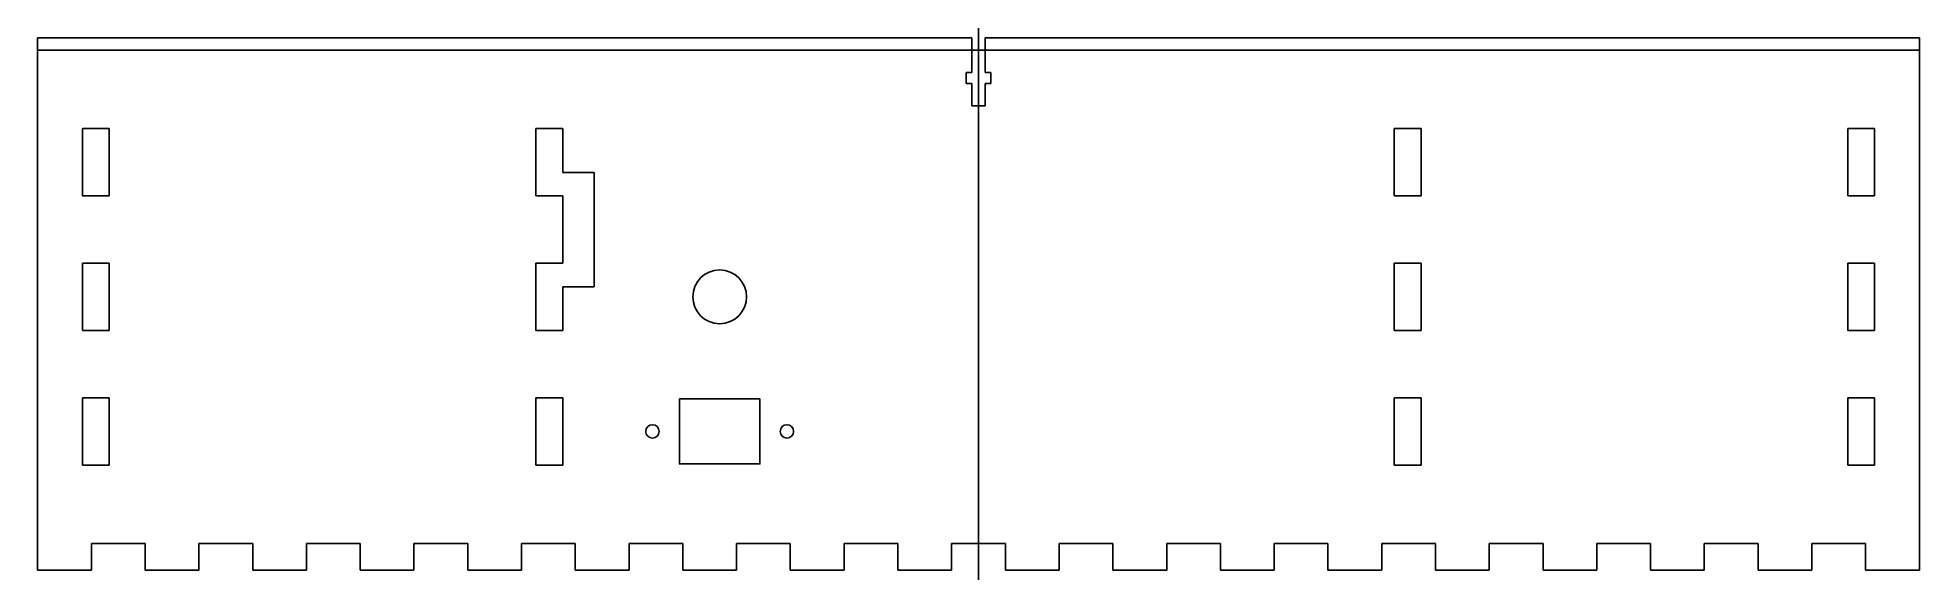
# Model space of a CAD drawing. Header units: millimetres. Extents: x -118 to 1034, y -2217 to 612.
# Drawn here: x 435.5 to 855.5, y 492.9 to 611.6 of the extents above; entities that cross this region are included whole.
import ezdxf

# ---------------------------------------------------------------- set-up
doc = ezdxf.new("R2010")
doc.units = ezdxf.units.MM
doc.layers.add('Holes', color=1, linetype='Continuous', plot=False)
doc.layers.add('text', color=5, linetype='Continuous')

# ---------------------------------------------------------------- blocks, each defined once
blk = doc.blocks.new('M3 Bolt Nut Slot')
for p, q in [((-12.4, -3), (-12.4, 0)), ((-12.4, 0), (-7.4, 0)), ((-7.4, 0), (-7.4, 1.25)), ((-7.4, 1.25), (-5, 1.25)), ((-5, 1.25), (-5, 0)), ((-5, 0), (0, 0)), ((-7.4, -3), (-12.4, -3)), ((-7.4, -4.25), (-7.4, -3)), ((0, -3), (-5, -3)), ((-5, -3), (-5, -4.25)), ((-5, -4.25), (-7.4, -4.25))]:
    blk.add_line(p, q)
blk = doc.blocks.new('Back Panel')
for p, q in [((0, -115.95), (0, 2.8)), ((0, 2.8), (208.5, 2.8)), ((0, -115.95), (0, 2.8)), ((0, 2.8), (208.5, 2.8)), ((0, -115.95), (0, 2.8)), ((0, 2.8), (208.5, 2.8)), ((0, -115.95), (0, 2.8)), ((0, 2.8), (208.5, 2.8)), ((0, -115.95), (0, 2.8)), ((0, 2.8), (208.5, 2.8)), ((0, -115.95), (0, 2.8)), ((0, 2.8), (208.5, 2.8)), ((0, -115.95), (0, 2.8)), ((0, 2.8), (208.5, 2.8)), ((0, -115.95), (0, 2.8)), ((0, 2.8), (208.5, 2.8)), ((0, -115.95), (0, 2.8)), ((0, 2.8), (208.5, 2.8)), ((0, -115.95), (0, 2.8)), ((0, 2.8), (208.5, 2.8)), ((0, -115.95), (0, 2.8)), ((0, 2.8), (208.5, 2.8)), ((0, -115.95), (0, 2.8)), ((0, 2.8), (208.5, 2.8)), ((0, -115.95), (0, 2.8)), ((0, 2.8), (208.5, 2.8)), ((0, -115.95), (0, 2.8)), ((0, 2.8), (208.5, 2.8)), ((0, -115.95), (0, 2.8)), ((0, 2.8), (208.5, 2.8)), ((0, -115.95), (0, 2.8)), ((0, 2.8), (208.5, 2.8)), ((0, -115.95), (0, 2.8)), ((0, 2.8), (208.5, 2.8)), ((0, -115.95), (0, 2.8)), ((0, 2.8), (208.5, 2.8)), ((0, -115.95), (0, 2.8)), ((0, 2.8), (208.5, 2.8)), ((0, -115.95), (0, 2.8)), ((0, 2.8), (208.5, 2.8)), ((0, -115.95), (0, 2.8)), ((0, 2.8), (208.5, 2.8)), ((0, -115.95), (0, 2.8)), ((0, 2.8), (208.5, 2.8)), ((0, -115.95), (0, 2.8)), ((0, 2.8), (208.5, 2.8)), ((0, -115.95), (0, 2.8)), ((0, 2.8), (208.5, 2.8)), ((0, -115.95), (0, 2.8)), ((0, 2.8), (208.5, 2.8)), ((0, -115.95), (0, 2.8)), ((0, 2.8), (208.5, 2.8)), ((0, -115.95), (0, 2.8)), ((0, 2.8), (208.5, 2.8)), ((0, -115.95), (0, 2.8)), ((0, 2.8), (208.5, 2.8)), ((0, -115.95), (0, 2.8)), ((0, 2.8), (208.5, 2.8)), ((0, -115.95), (0, 2.8)), ((0, 2.8), (208.5, 2.8)), ((208.5, 0), (208.5, 2.8)), ((208.5, 0), (208.5, 2.8)), ((208.5, 0), (208.5, 2.8)), ((208.5, 0), (208.5, 2.8)), ((208.5, 0), (208.5, 2.8)), ((208.5, 0), (208.5, 2.8)), ((208.5, 0), (208.5, 2.8)), ((208.5, 0), (208.5, 2.8)), ((208.5, 0), (208.5, 2.8)), ((208.5, 0), (208.5, 2.8)), ((208.5, 0), (208.5, 2.8)), ((208.5, 0), (208.5, 2.8)), ((208.5, 0), (208.5, 2.8)), ((208.5, 0), (208.5, 2.8)), ((208.5, 0), (208.5, 2.8)), ((208.5, 0), (208.5, 2.8)), ((208.5, 0), (208.5, 2.8)), ((208.5, 0), (208.5, 2.8)), ((208.5, 0), (208.5, 2.8)), ((208.5, 0), (208.5, 2.8)), ((208.5, 0), (208.5, 2.8)), ((208.5, 0), (208.5, 2.8)), ((208.5, 0), (208.5, 2.8)), ((208.5, 0), (208.5, 2.8)), ((208.5, 0), (208.5, 2.8)), ((208.5, 0), (208.5, 2.8)), ((208.5, 0), (208.5, 2.8)), ((208.5, 0), (208.5, 2.8)), ((208.5, 0), (208.5, 2.8)), ((208.5, 0), (208.5, 2.8)), ((211.5, 0), (211.5, 2.8)), ((211.5, 2.8), (420, 2.8)), ((211.5, 0), (211.5, 2.8)), ((211.5, 2.8), (420, 2.8)), ((211.5, 0), (211.5, 2.8)), ((211.5, 2.8), (420, 2.8)), ((211.5, 0), (211.5, 2.8)), ((211.5, 2.8), (420, 2.8)), ((211.5, 0), (211.5, 2.8)), ((211.5, 2.8), (420, 2.8)), ((211.5, 0), (211.5, 2.8)), ((211.5, 2.8), (420, 2.8)), ((211.5, 0), (211.5, 2.8)), ((211.5, 2.8), (420, 2.8)), ((211.5, 0), (211.5, 2.8)), ((211.5, 2.8), (420, 2.8)), ((211.5, 0), (211.5, 2.8)), ((211.5, 2.8), (420, 2.8)), ((211.5, 0), (211.5, 2.8)), ((211.5, 2.8), (420, 2.8)), ((211.5, 0), (211.5, 2.8)), ((211.5, 2.8), (420, 2.8)), ((211.5, 0), (211.5, 2.8)), ((211.5, 2.8), (420, 2.8)), ((211.5, 0), (211.5, 2.8)), ((211.5, 2.8), (420, 2.8)), ((211.5, 0), (211.5, 2.8)), ((211.5, 2.8), (420, 2.8)), ((211.5, 0), (211.5, 2.8)), ((211.5, 2.8), (420, 2.8)), ((211.5, 0), (211.5, 2.8)), ((211.5, 2.8), (420, 2.8)), ((211.5, 0), (211.5, 2.8)), ((211.5, 2.8), (420, 2.8)), ((211.5, 0), (211.5, 2.8)), ((211.5, 2.8), (420, 2.8)), ((211.5, 0), (211.5, 2.8)), ((211.5, 2.8), (420, 2.8)), ((211.5, 0), (211.5, 2.8)), ((211.5, 2.8), (420, 2.8)), ((211.5, 0), (211.5, 2.8)), ((211.5, 2.8), (420, 2.8)), ((211.5, 0), (211.5, 2.8)), ((211.5, 2.8), (420, 2.8)), ((211.5, 0), (211.5, 2.8)), ((211.5, 2.8), (420, 2.8)), ((211.5, 0), (211.5, 2.8)), ((211.5, 2.8), (420, 2.8)), ((211.5, 0), (211.5, 2.8)), ((211.5, 2.8), (420, 2.8)), ((211.5, 0), (211.5, 2.8)), ((211.5, 2.8), (420, 2.8)), ((211.5, 0), (211.5, 2.8)), ((211.5, 2.8), (420, 2.8)), ((211.5, 0), (211.5, 2.8)), ((211.5, 2.8), (420, 2.8)), ((211.5, 0), (211.5, 2.8)), ((211.5, 2.8), (420, 2.8)), ((211.5, 0), (211.5, 2.8)), ((211.5, 2.8), (420, 2.8)), ((420, 2.8), (420, -115.95)), ((420, 2.8), (420, -115.95)), ((420, 2.8), (420, -115.95)), ((420, 2.8), (420, -115.95)), ((420, 2.8), (420, -115.95)), ((420, 2.8), (420, -115.95)), ((420, 2.8), (420, -115.95)), ((420, 2.8), (420, -115.95)), ((420, 2.8), (420, -115.95)), ((420, 2.8), (420, -115.95)), ((420, 2.8), (420, -115.95)), ((420, 2.8), (420, -115.95)), ((420, 2.8), (420, -115.95)), ((420, 2.8), (420, -115.95)), ((420, 2.8), (420, -115.95)), ((420, 2.8), (420, -115.95)), ((420, 2.8), (420, -115.95)), ((420, 2.8), (420, -115.95)), ((420, 2.8), (420, -115.95)), ((420, 2.8), (420, -115.95)), ((420, 2.8), (420, -115.95)), ((420, 2.8), (420, -115.95)), ((420, 2.8), (420, -115.95)), ((420, 2.8), (420, -115.95)), ((420, 2.8), (420, -115.95)), ((420, 2.8), (420, -115.95)), ((420, 2.8), (420, -115.95)), ((420, 2.8), (420, -115.95)), ((420, 2.8), (420, -115.95)), ((420, 2.8), (420, -115.95)), ((12, -115.95), (12, -109.95)), ((12, -109.95), (24, -109.95)), ((12, -115.95), (12, -109.95)), ((12, -109.95), (24, -109.95)), ((12, -115.95), (12, -109.95)), ((12, -109.95), (24, -109.95)), ((12, -115.95), (12, -109.95)), ((12, -109.95), (24, -109.95)), ((12, -115.95), (12, -109.95)), ((12, -109.95), (24, -109.95)), ((12, -115.95), (12, -109.95)), ((12, -109.95), (24, -109.95)), ((12, -115.95), (12, -109.95)), ((12, -109.95), (24, -109.95)), ((12, -115.95), (12, -109.95)), ((12, -109.95), (24, -109.95)), ((12, -115.95), (12, -109.95)), ((12, -109.95), (24, -109.95)), ((12, -115.95), (12, -109.95)), ((12, -109.95), (24, -109.95)), ((12, -115.95), (12, -109.95)), ((12, -109.95), (24, -109.95)), ((12, -115.95), (12, -109.95)), ((12, -109.95), (24, -109.95)), ((12, -115.95), (12, -109.95)), ((12, -109.95), (24, -109.95)), ((12, -115.95), (12, -109.95)), ((12, -109.95), (24, -109.95)), ((12, -115.95), (12, -109.95)), ((12, -109.95), (24, -109.95)), ((12, -115.95), (12, -109.95)), ((12, -109.95), (24, -109.95)), ((12, -115.95), (12, -109.95)), ((12, -109.95), (24, -109.95)), ((12, -115.95), (12, -109.95)), ((12, -109.95), (24, -109.95)), ((12, -115.95), (12, -109.95)), ((12, -109.95), (24, -109.95)), ((12, -115.95), (12, -109.95)), ((12, -109.95), (24, -109.95)), ((12, -115.95), (12, -109.95)), ((12, -109.95), (24, -109.95)), ((12, -115.95), (12, -109.95)), ((12, -109.95), (24, -109.95)), ((12, -115.95), (12, -109.95)), ((12, -109.95), (24, -109.95)), ((12, -115.95), (12, -109.95)), ((12, -109.95), (24, -109.95)), ((12, -115.95), (12, -109.95)), ((12, -109.95), (24, -109.95)), ((12, -115.95), (12, -109.95)), ((12, -109.95), (24, -109.95)), ((12, -115.95), (12, -109.95)), ((12, -109.95), (24, -109.95)), ((12, -115.95), (12, -109.95)), ((12, -109.95), (24, -109.95)), ((12, -115.95), (12, -109.95)), ((12, -109.95), (24, -109.95)), ((12, -115.95), (12, -109.95)), ((12, -109.95), (24, -109.95)), ((24, -109.95), (24, -115.95)), ((24, -109.95), (24, -115.95)), ((24, -109.95), (24, -115.95)), ((24, -109.95), (24, -115.95)), ((24, -109.95), (24, -115.95)), ((24, -109.95), (24, -115.95)), ((24, -109.95), (24, -115.95)), ((24, -109.95), (24, -115.95)), ((24, -109.95), (24, -115.95)), ((24, -109.95), (24, -115.95)), ((24, -109.95), (24, -115.95)), ((24, -109.95), (24, -115.95)), ((24, -109.95), (24, -115.95)), ((24, -109.95), (24, -115.95)), ((24, -109.95), (24, -115.95)), ((24, -109.95), (24, -115.95)), ((24, -109.95), (24, -115.95)), ((24, -109.95), (24, -115.95)), ((24, -109.95), (24, -115.95)), ((24, -109.95), (24, -115.95)), ((24, -109.95), (24, -115.95)), ((24, -109.95), (24, -115.95)), ((24, -109.95), (24, -115.95)), ((24, -109.95), (24, -115.95)), ((24, -109.95), (24, -115.95)), ((24, -109.95), (24, -115.95)), ((24, -109.95), (24, -115.95)), ((24, -109.95), (24, -115.95)), ((24, -109.95), (24, -115.95)), ((24, -109.95), (24, -115.95)), ((36, -115.95), (36, -109.95)), ((36, -109.95), (48, -109.95)), ((36, -115.95), (36, -109.95)), ((36, -109.95), (48, -109.95)), ((36, -115.95), (36, -109.95)), ((36, -109.95), (48, -109.95)), ((36, -115.95), (36, -109.95)), ((36, -109.95), (48, -109.95)), ((36, -115.95), (36, -109.95)), ((36, -109.95), (48, -109.95)), ((36, -115.95), (36, -109.95)), ((36, -109.95), (48, -109.95)), ((36, -115.95), (36, -109.95)), ((36, -109.95), (48, -109.95)), ((36, -115.95), (36, -109.95)), ((36, -109.95), (48, -109.95)), ((36, -115.95), (36, -109.95)), ((36, -109.95), (48, -109.95)), ((36, -115.95), (36, -109.95)), ((36, -109.95), (48, -109.95)), ((36, -115.95), (36, -109.95)), ((36, -109.95), (48, -109.95)), ((36, -115.95), (36, -109.95)), ((36, -109.95), (48, -109.95)), ((36, -115.95), (36, -109.95)), ((36, -109.95), (48, -109.95)), ((36, -115.95), (36, -109.95)), ((36, -109.95), (48, -109.95)), ((36, -115.95), (36, -109.95)), ((36, -109.95), (48, -109.95)), ((36, -115.95), (36, -109.95)), ((36, -109.95), (48, -109.95)), ((36, -115.95), (36, -109.95)), ((36, -109.95), (48, -109.95)), ((36, -115.95), (36, -109.95)), ((36, -109.95), (48, -109.95)), ((36, -115.95), (36, -109.95)), ((36, -109.95), (48, -109.95)), ((36, -115.95), (36, -109.95)), ((36, -109.95), (48, -109.95)), ((36, -115.95), (36, -109.95)), ((36, -109.95), (48, -109.95)), ((36, -115.95), (36, -109.95)), ((36, -109.95), (48, -109.95)), ((36, -115.95), (36, -109.95)), ((36, -109.95), (48, -109.95)), ((36, -115.95), (36, -109.95)), ((36, -109.95), (48, -109.95)), ((36, -115.95), (36, -109.95)), ((36, -109.95), (48, -109.95)), ((36, -115.95), (36, -109.95)), ((36, -109.95), (48, -109.95)), ((36, -115.95), (36, -109.95)), ((36, -109.95), (48, -109.95)), ((36, -115.95), (36, -109.95)), ((36, -109.95), (48, -109.95)), ((36, -115.95), (36, -109.95)), ((36, -109.95), (48, -109.95)), ((36, -115.95), (36, -109.95)), ((36, -109.95), (48, -109.95)), ((48, -109.95), (48, -115.95)), ((48, -109.95), (48, -115.95)), ((48, -109.95), (48, -115.95)), ((48, -109.95), (48, -115.95)), ((48, -109.95), (48, -115.95)), ((48, -109.95), (48, -115.95)), ((48, -109.95), (48, -115.95)), ((48, -109.95), (48, -115.95)), ((48, -109.95), (48, -115.95)), ((48, -109.95), (48, -115.95)), ((48, -109.95), (48, -115.95)), ((48, -109.95), (48, -115.95)), ((48, -109.95), (48, -115.95)), ((48, -109.95), (48, -115.95)), ((48, -109.95), (48, -115.95)), ((48, -109.95), (48, -115.95)), ((48, -109.95), (48, -115.95)), ((48, -109.95), (48, -115.95)), ((48, -109.95), (48, -115.95)), ((48, -109.95), (48, -115.95)), ((48, -109.95), (48, -115.95)), ((48, -109.95), (48, -115.95)), ((48, -109.95), (48, -115.95)), ((48, -109.95), (48, -115.95)), ((48, -109.95), (48, -115.95)), ((48, -109.95), (48, -115.95)), ((48, -109.95), (48, -115.95)), ((48, -109.95), (48, -115.95)), ((48, -109.95), (48, -115.95)), ((48, -109.95), (48, -115.95)), ((60, -115.95), (60, -109.95)), ((60, -109.95), (72, -109.95)), ((60, -115.95), (60, -109.95)), ((60, -109.95), (72, -109.95)), ((60, -115.95), (60, -109.95)), ((60, -109.95), (72, -109.95)), ((60, -115.95), (60, -109.95)), ((60, -109.95), (72, -109.95)), ((60, -115.95), (60, -109.95)), ((60, -109.95), (72, -109.95)), ((60, -115.95), (60, -109.95)), ((60, -109.95), (72, -109.95)), ((60, -115.95), (60, -109.95)), ((60, -109.95), (72, -109.95)), ((60, -115.95), (60, -109.95)), ((60, -109.95), (72, -109.95)), ((60, -115.95), (60, -109.95)), ((60, -109.95), (72, -109.95)), ((60, -115.95), (60, -109.95)), ((60, -109.95), (72, -109.95)), ((60, -115.95), (60, -109.95)), ((60, -109.95), (72, -109.95)), ((60, -115.95), (60, -109.95)), ((60, -109.95), (72, -109.95)), ((60, -115.95), (60, -109.95)), ((60, -109.95), (72, -109.95)), ((60, -115.95), (60, -109.95)), ((60, -109.95), (72, -109.95)), ((60, -115.95), (60, -109.95)), ((60, -109.95), (72, -109.95)), ((60, -115.95), (60, -109.95)), ((60, -109.95), (72, -109.95)), ((60, -115.95), (60, -109.95)), ((60, -109.95), (72, -109.95)), ((60, -115.95), (60, -109.95)), ((60, -109.95), (72, -109.95)), ((60, -115.95), (60, -109.95)), ((60, -109.95), (72, -109.95)), ((60, -115.95), (60, -109.95)), ((60, -109.95), (72, -109.95)), ((60, -115.95), (60, -109.95)), ((60, -109.95), (72, -109.95)), ((60, -115.95), (60, -109.95)), ((60, -109.95), (72, -109.95)), ((60, -115.95), (60, -109.95)), ((60, -109.95), (72, -109.95)), ((60, -115.95), (60, -109.95)), ((60, -109.95), (72, -109.95)), ((60, -115.95), (60, -109.95)), ((60, -109.95), (72, -109.95)), ((60, -115.95), (60, -109.95)), ((60, -109.95), (72, -109.95)), ((60, -115.95), (60, -109.95)), ((60, -109.95), (72, -109.95)), ((60, -115.95), (60, -109.95)), ((60, -109.95), (72, -109.95)), ((60, -115.95), (60, -109.95)), ((60, -109.95), (72, -109.95)), ((60, -115.95), (60, -109.95)), ((60, -109.95), (72, -109.95)), ((72, -109.95), (72, -115.95)), ((72, -109.95), (72, -115.95)), ((72, -109.95), (72, -115.95)), ((72, -109.95), (72, -115.95)), ((72, -109.95), (72, -115.95)), ((72, -109.95), (72, -115.95)), ((72, -109.95), (72, -115.95)), ((72, -109.95), (72, -115.95)), ((72, -109.95), (72, -115.95)), ((72, -109.95), (72, -115.95)), ((72, -109.95), (72, -115.95)), ((72, -109.95), (72, -115.95)), ((72, -109.95), (72, -115.95)), ((72, -109.95), (72, -115.95)), ((72, -109.95), (72, -115.95)), ((72, -109.95), (72, -115.95)), ((72, -109.95), (72, -115.95)), ((72, -109.95), (72, -115.95)), ((72, -109.95), (72, -115.95)), ((72, -109.95), (72, -115.95)), ((72, -109.95), (72, -115.95)), ((72, -109.95), (72, -115.95)), ((72, -109.95), (72, -115.95)), ((72, -109.95), (72, -115.95)), ((72, -109.95), (72, -115.95)), ((72, -109.95), (72, -115.95)), ((72, -109.95), (72, -115.95)), ((72, -109.95), (72, -115.95)), ((72, -109.95), (72, -115.95)), ((72, -109.95), (72, -115.95)), ((84, -115.95), (84, -109.95)), ((84, -109.95), (96, -109.95)), ((84, -115.95), (84, -109.95)), ((84, -109.95), (96, -109.95)), ((84, -115.95), (84, -109.95)), ((84, -109.95), (96, -109.95)), ((84, -115.95), (84, -109.95)), ((84, -109.95), (96, -109.95)), ((84, -115.95), (84, -109.95)), ((84, -109.95), (96, -109.95)), ((84, -115.95), (84, -109.95)), ((84, -109.95), (96, -109.95)), ((84, -115.95), (84, -109.95)), ((84, -109.95), (96, -109.95)), ((84, -115.95), (84, -109.95)), ((84, -109.95), (96, -109.95)), ((84, -115.95), (84, -109.95)), ((84, -109.95), (96, -109.95)), ((84, -115.95), (84, -109.95)), ((84, -109.95), (96, -109.95)), ((84, -115.95), (84, -109.95)), ((84, -109.95), (96, -109.95)), ((84, -115.95), (84, -109.95)), ((84, -109.95), (96, -109.95)), ((84, -115.95), (84, -109.95)), ((84, -109.95), (96, -109.95)), ((84, -115.95), (84, -109.95)), ((84, -109.95), (96, -109.95)), ((84, -115.95), (84, -109.95)), ((84, -109.95), (96, -109.95)), ((84, -115.95), (84, -109.95)), ((84, -109.95), (96, -109.95)), ((84, -115.95), (84, -109.95)), ((84, -109.95), (96, -109.95)), ((84, -115.95), (84, -109.95)), ((84, -109.95), (96, -109.95)), ((84, -115.95), (84, -109.95)), ((84, -109.95), (96, -109.95)), ((84, -115.95), (84, -109.95)), ((84, -109.95), (96, -109.95)), ((84, -115.95), (84, -109.95)), ((84, -109.95), (96, -109.95)), ((84, -115.95), (84, -109.95)), ((84, -109.95), (96, -109.95)), ((84, -115.95), (84, -109.95)), ((84, -109.95), (96, -109.95)), ((84, -115.95), (84, -109.95)), ((84, -109.95), (96, -109.95)), ((84, -115.95), (84, -109.95)), ((84, -109.95), (96, -109.95)), ((84, -115.95), (84, -109.95)), ((84, -109.95), (96, -109.95)), ((84, -115.95), (84, -109.95)), ((84, -109.95), (96, -109.95)), ((84, -115.95), (84, -109.95)), ((84, -109.95), (96, -109.95)), ((84, -115.95), (84, -109.95)), ((84, -109.95), (96, -109.95)), ((84, -115.95), (84, -109.95)), ((84, -109.95), (96, -109.95)), ((96, -109.95), (96, -115.95)), ((96, -109.95), (96, -115.95)), ((96, -109.95), (96, -115.95)), ((96, -109.95), (96, -115.95)), ((96, -109.95), (96, -115.95)), ((96, -109.95), (96, -115.95)), ((96, -109.95), (96, -115.95)), ((96, -109.95), (96, -115.95)), ((96, -109.95), (96, -115.95)), ((96, -109.95), (96, -115.95)), ((96, -109.95), (96, -115.95)), ((96, -109.95), (96, -115.95)), ((96, -109.95), (96, -115.95)), ((96, -109.95), (96, -115.95)), ((96, -109.95), (96, -115.95)), ((96, -109.95), (96, -115.95)), ((96, -109.95), (96, -115.95)), ((96, -109.95), (96, -115.95)), ((96, -109.95), (96, -115.95)), ((96, -109.95), (96, -115.95)), ((96, -109.95), (96, -115.95)), ((96, -109.95), (96, -115.95)), ((96, -109.95), (96, -115.95)), ((96, -109.95), (96, -115.95)), ((96, -109.95), (96, -115.95)), ((96, -109.95), (96, -115.95)), ((96, -109.95), (96, -115.95)), ((96, -109.95), (96, -115.95)), ((96, -109.95), (96, -115.95)), ((96, -109.95), (96, -115.95)), ((108, -115.95), (108, -109.95)), ((108, -109.95), (120, -109.95)), ((108, -115.95), (108, -109.95)), ((108, -109.95), (120, -109.95)), ((108, -115.95), (108, -109.95)), ((108, -109.95), (120, -109.95)), ((108, -115.95), (108, -109.95)), ((108, -109.95), (120, -109.95)), ((108, -115.95), (108, -109.95)), ((108, -109.95), (120, -109.95)), ((108, -115.95), (108, -109.95)), ((108, -109.95), (120, -109.95)), ((108, -115.95), (108, -109.95)), ((108, -109.95), (120, -109.95)), ((108, -115.95), (108, -109.95)), ((108, -109.95), (120, -109.95)), ((108, -115.95), (108, -109.95)), ((108, -109.95), (120, -109.95)), ((108, -115.95), (108, -109.95)), ((108, -109.95), (120, -109.95)), ((108, -115.95), (108, -109.95)), ((108, -109.95), (120, -109.95)), ((108, -115.95), (108, -109.95)), ((108, -109.95), (120, -109.95)), ((108, -115.95), (108, -109.95)), ((108, -109.95), (120, -109.95)), ((108, -115.95), (108, -109.95)), ((108, -109.95), (120, -109.95)), ((108, -115.95), (108, -109.95)), ((108, -109.95), (120, -109.95)), ((108, -115.95), (108, -109.95)), ((108, -109.95), (120, -109.95)), ((108, -115.95), (108, -109.95)), ((108, -109.95), (120, -109.95)), ((108, -115.95), (108, -109.95)), ((108, -109.95), (120, -109.95)), ((108, -115.95), (108, -109.95)), ((108, -109.95), (120, -109.95)), ((108, -115.95), (108, -109.95)), ((108, -109.95), (120, -109.95)), ((108, -115.95), (108, -109.95)), ((108, -109.95), (120, -109.95)), ((108, -115.95), (108, -109.95)), ((108, -109.95), (120, -109.95)), ((108, -115.95), (108, -109.95)), ((108, -109.95), (120, -109.95)), ((108, -115.95), (108, -109.95)), ((108, -109.95), (120, -109.95)), ((108, -115.95), (108, -109.95)), ((108, -109.95), (120, -109.95)), ((108, -115.95), (108, -109.95)), ((108, -109.95), (120, -109.95)), ((108, -115.95), (108, -109.95)), ((108, -109.95), (120, -109.95)), ((108, -115.95), (108, -109.95)), ((108, -109.95), (120, -109.95)), ((108, -115.95), (108, -109.95)), ((108, -109.95), (120, -109.95)), ((108, -115.95), (108, -109.95)), ((108, -109.95), (120, -109.95)), ((120, -109.95), (120, -115.95)), ((120, -109.95), (120, -115.95)), ((120, -109.95), (120, -115.95)), ((120, -109.95), (120, -115.95)), ((120, -109.95), (120, -115.95)), ((120, -109.95), (120, -115.95)), ((120, -109.95), (120, -115.95)), ((120, -109.95), (120, -115.95)), ((120, -109.95), (120, -115.95)), ((120, -109.95), (120, -115.95)), ((120, -109.95), (120, -115.95)), ((120, -109.95), (120, -115.95)), ((120, -109.95), (120, -115.95)), ((120, -109.95), (120, -115.95)), ((120, -109.95), (120, -115.95)), ((120, -109.95), (120, -115.95)), ((120, -109.95), (120, -115.95)), ((120, -109.95), (120, -115.95)), ((120, -109.95), (120, -115.95)), ((120, -109.95), (120, -115.95)), ((120, -109.95), (120, -115.95)), ((120, -109.95), (120, -115.95)), ((120, -109.95), (120, -115.95)), ((120, -109.95), (120, -115.95)), ((120, -109.95), (120, -115.95)), ((120, -109.95), (120, -115.95)), ((120, -109.95), (120, -115.95)), ((120, -109.95), (120, -115.95)), ((120, -109.95), (120, -115.95)), ((120, -109.95), (120, -115.95)), ((132, -115.95), (132, -109.95)), ((132, -109.95), (144, -109.95)), ((132, -115.95), (132, -109.95)), ((132, -109.95), (144, -109.95)), ((132, -115.95), (132, -109.95)), ((132, -109.95), (144, -109.95)), ((132, -115.95), (132, -109.95)), ((132, -109.95), (144, -109.95)), ((132, -115.95), (132, -109.95)), ((132, -109.95), (144, -109.95)), ((132, -115.95), (132, -109.95)), ((132, -109.95), (144, -109.95)), ((132, -115.95), (132, -109.95)), ((132, -109.95), (144, -109.95)), ((132, -115.95), (132, -109.95)), ((132, -109.95), (144, -109.95)), ((132, -115.95), (132, -109.95)), ((132, -109.95), (144, -109.95)), ((132, -115.95), (132, -109.95)), ((132, -109.95), (144, -109.95)), ((132, -115.95), (132, -109.95)), ((132, -109.95), (144, -109.95)), ((132, -115.95), (132, -109.95)), ((132, -109.95), (144, -109.95)), ((132, -115.95), (132, -109.95)), ((132, -109.95), (144, -109.95)), ((132, -115.95), (132, -109.95)), ((132, -109.95), (144, -109.95)), ((132, -115.95), (132, -109.95)), ((132, -109.95), (144, -109.95)), ((132, -115.95), (132, -109.95)), ((132, -109.95), (144, -109.95)), ((132, -115.95), (132, -109.95)), ((132, -109.95), (144, -109.95)), ((132, -115.95), (132, -109.95)), ((132, -109.95), (144, -109.95)), ((132, -115.95), (132, -109.95)), ((132, -109.95), (144, -109.95)), ((132, -115.95), (132, -109.95)), ((132, -109.95), (144, -109.95)), ((132, -115.95), (132, -109.95)), ((132, -109.95), (144, -109.95)), ((132, -115.95), (132, -109.95)), ((132, -109.95), (144, -109.95)), ((132, -115.95), (132, -109.95)), ((132, -109.95), (144, -109.95)), ((132, -115.95), (132, -109.95)), ((132, -109.95), (144, -109.95)), ((132, -115.95), (132, -109.95)), ((132, -109.95), (144, -109.95)), ((132, -115.95), (132, -109.95)), ((132, -109.95), (144, -109.95)), ((132, -115.95), (132, -109.95)), ((132, -109.95), (144, -109.95)), ((132, -115.95), (132, -109.95)), ((132, -109.95), (144, -109.95)), ((132, -115.95), (132, -109.95)), ((132, -109.95), (144, -109.95)), ((132, -115.95), (132, -109.95)), ((132, -109.95), (144, -109.95)), ((144, -109.95), (144, -115.95)), ((144, -109.95), (144, -115.95)), ((144, -109.95), (144, -115.95)), ((144, -109.95), (144, -115.95)), ((144, -109.95), (144, -115.95)), ((144, -109.95), (144, -115.95)), ((144, -109.95), (144, -115.95)), ((144, -109.95), (144, -115.95)), ((144, -109.95), (144, -115.95)), ((144, -109.95), (144, -115.95)), ((144, -109.95), (144, -115.95)), ((144, -109.95), (144, -115.95)), ((144, -109.95), (144, -115.95)), ((144, -109.95), (144, -115.95)), ((144, -109.95), (144, -115.95)), ((144, -109.95), (144, -115.95)), ((144, -109.95), (144, -115.95)), ((144, -109.95), (144, -115.95)), ((144, -109.95), (144, -115.95)), ((144, -109.95), (144, -115.95)), ((144, -109.95), (144, -115.95)), ((144, -109.95), (144, -115.95)), ((144, -109.95), (144, -115.95)), ((144, -109.95), (144, -115.95)), ((144, -109.95), (144, -115.95)), ((144, -109.95), (144, -115.95)), ((144, -109.95), (144, -115.95)), ((144, -109.95), (144, -115.95)), ((144, -109.95), (144, -115.95)), ((144, -109.95), (144, -115.95)), ((156, -115.95), (156, -109.95)), ((156, -109.95), (168, -109.95)), ((156, -115.95), (156, -109.95)), ((156, -109.95), (168, -109.95)), ((156, -115.95), (156, -109.95)), ((156, -109.95), (168, -109.95)), ((156, -115.95), (156, -109.95)), ((156, -109.95), (168, -109.95)), ((156, -115.95), (156, -109.95)), ((156, -109.95), (168, -109.95)), ((156, -115.95), (156, -109.95)), ((156, -109.95), (168, -109.95)), ((156, -115.95), (156, -109.95)), ((156, -109.95), (168, -109.95)), ((156, -115.95), (156, -109.95)), ((156, -109.95), (168, -109.95)), ((156, -115.95), (156, -109.95)), ((156, -109.95), (168, -109.95)), ((156, -115.95), (156, -109.95)), ((156, -109.95), (168, -109.95)), ((156, -115.95), (156, -109.95)), ((156, -109.95), (168, -109.95)), ((156, -115.95), (156, -109.95)), ((156, -109.95), (168, -109.95)), ((156, -115.95), (156, -109.95)), ((156, -109.95), (168, -109.95)), ((156, -115.95), (156, -109.95)), ((156, -109.95), (168, -109.95)), ((156, -115.95), (156, -109.95)), ((156, -109.95), (168, -109.95)), ((156, -115.95), (156, -109.95)), ((156, -109.95), (168, -109.95)), ((156, -115.95), (156, -109.95)), ((156, -109.95), (168, -109.95)), ((156, -115.95), (156, -109.95)), ((156, -109.95), (168, -109.95)), ((156, -115.95), (156, -109.95)), ((156, -109.95), (168, -109.95)), ((156, -115.95), (156, -109.95)), ((156, -109.95), (168, -109.95)), ((156, -115.95), (156, -109.95)), ((156, -109.95), (168, -109.95)), ((156, -115.95), (156, -109.95)), ((156, -109.95), (168, -109.95)), ((156, -115.95), (156, -109.95)), ((156, -109.95), (168, -109.95)), ((156, -115.95), (156, -109.95)), ((156, -109.95), (168, -109.95)), ((156, -115.95), (156, -109.95)), ((156, -109.95), (168, -109.95)), ((156, -115.95), (156, -109.95)), ((156, -109.95), (168, -109.95)), ((156, -115.95), (156, -109.95)), ((156, -109.95), (168, -109.95)), ((156, -115.95), (156, -109.95)), ((156, -109.95), (168, -109.95)), ((156, -115.95), (156, -109.95)), ((156, -109.95), (168, -109.95)), ((156, -115.95), (156, -109.95)), ((156, -109.95), (168, -109.95)), ((168, -109.95), (168, -115.95)), ((168, -109.95), (168, -115.95)), ((168, -109.95), (168, -115.95)), ((168, -109.95), (168, -115.95)), ((168, -109.95), (168, -115.95)), ((168, -109.95), (168, -115.95)), ((168, -109.95), (168, -115.95)), ((168, -109.95), (168, -115.95)), ((168, -109.95), (168, -115.95)), ((168, -109.95), (168, -115.95)), ((168, -109.95), (168, -115.95)), ((168, -109.95), (168, -115.95)), ((168, -109.95), (168, -115.95)), ((168, -109.95), (168, -115.95)), ((168, -109.95), (168, -115.95)), ((168, -109.95), (168, -115.95)), ((168, -109.95), (168, -115.95)), ((168, -109.95), (168, -115.95)), ((168, -109.95), (168, -115.95)), ((168, -109.95), (168, -115.95)), ((168, -109.95), (168, -115.95)), ((168, -109.95), (168, -115.95)), ((168, -109.95), (168, -115.95)), ((168, -109.95), (168, -115.95)), ((168, -109.95), (168, -115.95)), ((168, -109.95), (168, -115.95)), ((168, -109.95), (168, -115.95)), ((168, -109.95), (168, -115.95)), ((168, -109.95), (168, -115.95)), ((168, -109.95), (168, -115.95)), ((180, -115.95), (180, -109.95)), ((180, -109.95), (192, -109.95)), ((180, -115.95), (180, -109.95)), ((180, -109.95), (192, -109.95)), ((180, -115.95), (180, -109.95)), ((180, -109.95), (192, -109.95)), ((180, -115.95), (180, -109.95)), ((180, -109.95), (192, -109.95)), ((180, -115.95), (180, -109.95)), ((180, -109.95), (192, -109.95)), ((180, -115.95), (180, -109.95)), ((180, -109.95), (192, -109.95)), ((180, -115.95), (180, -109.95)), ((180, -109.95), (192, -109.95)), ((180, -115.95), (180, -109.95)), ((180, -109.95), (192, -109.95)), ((180, -115.95), (180, -109.95)), ((180, -109.95), (192, -109.95)), ((180, -115.95), (180, -109.95)), ((180, -109.95), (192, -109.95)), ((180, -115.95), (180, -109.95)), ((180, -109.95), (192, -109.95)), ((180, -115.95), (180, -109.95)), ((180, -109.95), (192, -109.95)), ((180, -115.95), (180, -109.95)), ((180, -109.95), (192, -109.95)), ((180, -115.95), (180, -109.95)), ((180, -109.95), (192, -109.95)), ((180, -115.95), (180, -109.95)), ((180, -109.95), (192, -109.95)), ((180, -115.95), (180, -109.95)), ((180, -109.95), (192, -109.95)), ((180, -115.95), (180, -109.95)), ((180, -109.95), (192, -109.95)), ((180, -115.95), (180, -109.95)), ((180, -109.95), (192, -109.95)), ((180, -115.95), (180, -109.95)), ((180, -109.95), (192, -109.95)), ((180, -115.95), (180, -109.95)), ((180, -109.95), (192, -109.95)), ((180, -115.95), (180, -109.95)), ((180, -109.95), (192, -109.95)), ((180, -115.95), (180, -109.95)), ((180, -109.95), (192, -109.95)), ((180, -115.95), (180, -109.95)), ((180, -109.95), (192, -109.95)), ((180, -115.95), (180, -109.95)), ((180, -109.95), (192, -109.95)), ((180, -115.95), (180, -109.95)), ((180, -109.95), (192, -109.95)), ((180, -115.95), (180, -109.95)), ((180, -109.95), (192, -109.95)), ((180, -115.95), (180, -109.95)), ((180, -109.95), (192, -109.95)), ((180, -115.95), (180, -109.95)), ((180, -109.95), (192, -109.95)), ((180, -115.95), (180, -109.95)), ((180, -109.95), (192, -109.95)), ((180, -115.95), (180, -109.95)), ((180, -109.95), (192, -109.95)), ((192, -109.95), (192, -115.95)), ((192, -109.95), (192, -115.95)), ((192, -109.95), (192, -115.95)), ((192, -109.95), (192, -115.95)), ((192, -109.95), (192, -115.95)), ((192, -109.95), (192, -115.95)), ((192, -109.95), (192, -115.95)), ((192, -109.95), (192, -115.95)), ((192, -109.95), (192, -115.95)), ((192, -109.95), (192, -115.95)), ((192, -109.95), (192, -115.95)), ((192, -109.95), (192, -115.95)), ((192, -109.95), (192, -115.95)), ((192, -109.95), (192, -115.95)), ((192, -109.95), (192, -115.95)), ((192, -109.95), (192, -115.95)), ((192, -109.95), (192, -115.95)), ((192, -109.95), (192, -115.95)), ((192, -109.95), (192, -115.95)), ((192, -109.95), (192, -115.95)), ((192, -109.95), (192, -115.95)), ((192, -109.95), (192, -115.95)), ((192, -109.95), (192, -115.95)), ((192, -109.95), (192, -115.95)), ((192, -109.95), (192, -115.95)), ((192, -109.95), (192, -115.95)), ((192, -109.95), (192, -115.95)), ((192, -109.95), (192, -115.95)), ((192, -109.95), (192, -115.95)), ((192, -109.95), (192, -115.95)), ((204, -115.95), (204, -109.95)), ((204, -109.95), (216, -109.95)), ((204, -115.95), (204, -109.95)), ((204, -109.95), (216, -109.95)), ((204, -115.95), (204, -109.95)), ((204, -109.95), (216, -109.95)), ((204, -115.95), (204, -109.95)), ((204, -109.95), (216, -109.95)), ((204, -115.95), (204, -109.95)), ((204, -109.95), (216, -109.95)), ((204, -115.95), (204, -109.95)), ((204, -109.95), (216, -109.95)), ((204, -115.95), (204, -109.95)), ((204, -109.95), (216, -109.95)), ((204, -115.95), (204, -109.95)), ((204, -109.95), (216, -109.95)), ((204, -115.95), (204, -109.95)), ((204, -109.95), (216, -109.95)), ((204, -115.95), (204, -109.95)), ((204, -109.95), (216, -109.95)), ((204, -115.95), (204, -109.95)), ((204, -109.95), (216, -109.95)), ((204, -115.95), (204, -109.95)), ((204, -109.95), (216, -109.95)), ((204, -115.95), (204, -109.95)), ((204, -109.95), (216, -109.95)), ((204, -115.95), (204, -109.95)), ((204, -109.95), (216, -109.95)), ((204, -115.95), (204, -109.95)), ((204, -109.95), (216, -109.95)), ((204, -115.95), (204, -109.95)), ((204, -109.95), (216, -109.95)), ((204, -115.95), (204, -109.95)), ((204, -109.95), (216, -109.95)), ((204, -115.95), (204, -109.95)), ((204, -109.95), (216, -109.95)), ((204, -115.95), (204, -109.95)), ((204, -109.95), (216, -109.95)), ((204, -115.95), (204, -109.95)), ((204, -109.95), (216, -109.95)), ((204, -115.95), (204, -109.95)), ((204, -109.95), (216, -109.95)), ((204, -115.95), (204, -109.95)), ((204, -109.95), (216, -109.95)), ((204, -115.95), (204, -109.95)), ((204, -109.95), (216, -109.95)), ((204, -115.95), (204, -109.95)), ((204, -109.95), (216, -109.95)), ((204, -115.95), (204, -109.95)), ((204, -109.95), (216, -109.95)), ((204, -115.95), (204, -109.95)), ((204, -109.95), (216, -109.95)), ((204, -115.95), (204, -109.95)), ((204, -109.95), (216, -109.95)), ((204, -115.95), (204, -109.95)), ((204, -109.95), (216, -109.95)), ((204, -115.95), (204, -109.95)), ((204, -109.95), (216, -109.95)), ((204, -115.95), (204, -109.95)), ((204, -109.95), (216, -109.95)), ((216, -109.95), (216, -115.95)), ((216, -109.95), (216, -115.95)), ((216, -109.95), (216, -115.95)), ((216, -109.95), (216, -115.95)), ((216, -109.95), (216, -115.95)), ((216, -109.95), (216, -115.95)), ((216, -109.95), (216, -115.95)), ((216, -109.95), (216, -115.95)), ((216, -109.95), (216, -115.95)), ((216, -109.95), (216, -115.95)), ((216, -109.95), (216, -115.95)), ((216, -109.95), (216, -115.95)), ((216, -109.95), (216, -115.95)), ((216, -109.95), (216, -115.95)), ((216, -109.95), (216, -115.95)), ((216, -109.95), (216, -115.95)), ((216, -109.95), (216, -115.95)), ((216, -109.95), (216, -115.95)), ((216, -109.95), (216, -115.95)), ((216, -109.95), (216, -115.95)), ((216, -109.95), (216, -115.95)), ((216, -109.95), (216, -115.95)), ((216, -109.95), (216, -115.95)), ((216, -109.95), (216, -115.95)), ((216, -109.95), (216, -115.95)), ((216, -109.95), (216, -115.95)), ((216, -109.95), (216, -115.95)), ((216, -109.95), (216, -115.95)), ((216, -109.95), (216, -115.95)), ((216, -109.95), (216, -115.95)), ((228, -115.95), (228, -109.95)), ((228, -109.95), (240, -109.95)), ((228, -115.95), (228, -109.95)), ((228, -109.95), (240, -109.95)), ((228, -115.95), (228, -109.95)), ((228, -109.95), (240, -109.95)), ((228, -115.95), (228, -109.95)), ((228, -109.95), (240, -109.95)), ((228, -115.95), (228, -109.95)), ((228, -109.95), (240, -109.95)), ((228, -115.95), (228, -109.95)), ((228, -109.95), (240, -109.95)), ((228, -115.95), (228, -109.95)), ((228, -109.95), (240, -109.95)), ((228, -115.95), (228, -109.95)), ((228, -109.95), (240, -109.95)), ((228, -115.95), (228, -109.95)), ((228, -109.95), (240, -109.95)), ((228, -115.95), (228, -109.95)), ((228, -109.95), (240, -109.95)), ((228, -115.95), (228, -109.95)), ((228, -109.95), (240, -109.95)), ((228, -115.95), (228, -109.95)), ((228, -109.95), (240, -109.95)), ((228, -115.95), (228, -109.95)), ((228, -109.95), (240, -109.95)), ((228, -115.95), (228, -109.95)), ((228, -109.95), (240, -109.95)), ((228, -115.95), (228, -109.95)), ((228, -109.95), (240, -109.95)), ((228, -115.95), (228, -109.95)), ((228, -109.95), (240, -109.95)), ((228, -115.95), (228, -109.95)), ((228, -109.95), (240, -109.95)), ((228, -115.95), (228, -109.95)), ((228, -109.95), (240, -109.95)), ((228, -115.95), (228, -109.95)), ((228, -109.95), (240, -109.95)), ((228, -115.95), (228, -109.95)), ((228, -109.95), (240, -109.95)), ((228, -115.95), (228, -109.95)), ((228, -109.95), (240, -109.95)), ((228, -115.95), (228, -109.95)), ((228, -109.95), (240, -109.95)), ((228, -115.95), (228, -109.95)), ((228, -109.95), (240, -109.95)), ((228, -115.95), (228, -109.95)), ((228, -109.95), (240, -109.95)), ((228, -115.95), (228, -109.95)), ((228, -109.95), (240, -109.95)), ((228, -115.95), (228, -109.95)), ((228, -109.95), (240, -109.95)), ((228, -115.95), (228, -109.95)), ((228, -109.95), (240, -109.95)), ((228, -115.95), (228, -109.95)), ((228, -109.95), (240, -109.95)), ((228, -115.95), (228, -109.95)), ((228, -109.95), (240, -109.95)), ((228, -115.95), (228, -109.95)), ((228, -109.95), (240, -109.95)), ((240, -109.95), (240, -115.95)), ((240, -109.95), (240, -115.95)), ((240, -109.95), (240, -115.95)), ((240, -109.95), (240, -115.95)), ((240, -109.95), (240, -115.95)), ((240, -109.95), (240, -115.95)), ((240, -109.95), (240, -115.95)), ((240, -109.95), (240, -115.95)), ((240, -109.95), (240, -115.95)), ((240, -109.95), (240, -115.95)), ((240, -109.95), (240, -115.95)), ((240, -109.95), (240, -115.95)), ((240, -109.95), (240, -115.95)), ((240, -109.95), (240, -115.95)), ((240, -109.95), (240, -115.95)), ((240, -109.95), (240, -115.95)), ((240, -109.95), (240, -115.95)), ((240, -109.95), (240, -115.95)), ((240, -109.95), (240, -115.95)), ((240, -109.95), (240, -115.95)), ((240, -109.95), (240, -115.95)), ((240, -109.95), (240, -115.95)), ((240, -109.95), (240, -115.95)), ((240, -109.95), (240, -115.95)), ((240, -109.95), (240, -115.95)), ((240, -109.95), (240, -115.95)), ((240, -109.95), (240, -115.95)), ((240, -109.95), (240, -115.95)), ((240, -109.95), (240, -115.95)), ((240, -109.95), (240, -115.95)), ((252, -115.95), (252, -109.95)), ((252, -109.95), (264, -109.95)), ((252, -115.95), (252, -109.95)), ((252, -109.95), (264, -109.95)), ((252, -115.95), (252, -109.95)), ((252, -109.95), (264, -109.95)), ((252, -115.95), (252, -109.95)), ((252, -109.95), (264, -109.95)), ((252, -115.95), (252, -109.95)), ((252, -109.95), (264, -109.95)), ((252, -115.95), (252, -109.95)), ((252, -109.95), (264, -109.95)), ((252, -115.95), (252, -109.95)), ((252, -109.95), (264, -109.95)), ((252, -115.95), (252, -109.95)), ((252, -109.95), (264, -109.95)), ((252, -115.95), (252, -109.95)), ((252, -109.95), (264, -109.95)), ((252, -115.95), (252, -109.95)), ((252, -109.95), (264, -109.95)), ((252, -115.95), (252, -109.95)), ((252, -109.95), (264, -109.95)), ((252, -115.95), (252, -109.95)), ((252, -109.95), (264, -109.95)), ((252, -115.95), (252, -109.95)), ((252, -109.95), (264, -109.95)), ((252, -115.95), (252, -109.95)), ((252, -109.95), (264, -109.95)), ((252, -115.95), (252, -109.95)), ((252, -109.95), (264, -109.95)), ((252, -115.95), (252, -109.95)), ((252, -109.95), (264, -109.95)), ((252, -115.95), (252, -109.95)), ((252, -109.95), (264, -109.95)), ((252, -115.95), (252, -109.95)), ((252, -109.95), (264, -109.95)), ((252, -115.95), (252, -109.95)), ((252, -109.95), (264, -109.95)), ((252, -115.95), (252, -109.95)), ((252, -109.95), (264, -109.95)), ((252, -115.95), (252, -109.95)), ((252, -109.95), (264, -109.95)), ((252, -115.95), (252, -109.95)), ((252, -109.95), (264, -109.95)), ((252, -115.95), (252, -109.95)), ((252, -109.95), (264, -109.95)), ((252, -115.95), (252, -109.95)), ((252, -109.95), (264, -109.95)), ((252, -115.95), (252, -109.95)), ((252, -109.95), (264, -109.95)), ((252, -115.95), (252, -109.95)), ((252, -109.95), (264, -109.95)), ((252, -115.95), (252, -109.95)), ((252, -109.95), (264, -109.95)), ((252, -115.95), (252, -109.95)), ((252, -109.95), (264, -109.95)), ((252, -115.95), (252, -109.95)), ((252, -109.95), (264, -109.95)), ((252, -115.95), (252, -109.95)), ((252, -109.95), (264, -109.95)), ((264, -109.95), (264, -115.95)), ((264, -109.95), (264, -115.95)), ((264, -109.95), (264, -115.95)), ((264, -109.95), (264, -115.95)), ((264, -109.95), (264, -115.95)), ((264, -109.95), (264, -115.95)), ((264, -109.95), (264, -115.95)), ((264, -109.95), (264, -115.95)), ((264, -109.95), (264, -115.95)), ((264, -109.95), (264, -115.95)), ((264, -109.95), (264, -115.95)), ((264, -109.95), (264, -115.95)), ((264, -109.95), (264, -115.95)), ((264, -109.95), (264, -115.95)), ((264, -109.95), (264, -115.95)), ((264, -109.95), (264, -115.95)), ((264, -109.95), (264, -115.95)), ((264, -109.95), (264, -115.95)), ((264, -109.95), (264, -115.95)), ((264, -109.95), (264, -115.95)), ((264, -109.95), (264, -115.95)), ((264, -109.95), (264, -115.95)), ((264, -109.95), (264, -115.95)), ((264, -109.95), (264, -115.95)), ((264, -109.95), (264, -115.95)), ((264, -109.95), (264, -115.95)), ((264, -109.95), (264, -115.95)), ((264, -109.95), (264, -115.95)), ((264, -109.95), (264, -115.95)), ((264, -109.95), (264, -115.95)), ((276, -115.95), (276, -109.95)), ((276, -109.95), (288, -109.95)), ((276, -115.95), (276, -109.95)), ((276, -109.95), (288, -109.95)), ((276, -115.95), (276, -109.95)), ((276, -109.95), (288, -109.95)), ((276, -115.95), (276, -109.95)), ((276, -109.95), (288, -109.95)), ((276, -115.95), (276, -109.95)), ((276, -109.95), (288, -109.95)), ((276, -115.95), (276, -109.95)), ((276, -109.95), (288, -109.95)), ((276, -115.95), (276, -109.95)), ((276, -109.95), (288, -109.95)), ((276, -115.95), (276, -109.95)), ((276, -109.95), (288, -109.95)), ((276, -115.95), (276, -109.95)), ((276, -109.95), (288, -109.95)), ((276, -115.95), (276, -109.95)), ((276, -109.95), (288, -109.95)), ((276, -115.95), (276, -109.95)), ((276, -109.95), (288, -109.95)), ((276, -115.95), (276, -109.95)), ((276, -109.95), (288, -109.95)), ((276, -115.95), (276, -109.95)), ((276, -109.95), (288, -109.95)), ((276, -115.95), (276, -109.95)), ((276, -109.95), (288, -109.95)), ((276, -115.95), (276, -109.95)), ((276, -109.95), (288, -109.95)), ((276, -115.95), (276, -109.95)), ((276, -109.95), (288, -109.95)), ((276, -115.95), (276, -109.95)), ((276, -109.95), (288, -109.95)), ((276, -115.95), (276, -109.95)), ((276, -109.95), (288, -109.95)), ((276, -115.95), (276, -109.95)), ((276, -109.95), (288, -109.95)), ((276, -115.95), (276, -109.95)), ((276, -109.95), (288, -109.95)), ((276, -115.95), (276, -109.95)), ((276, -109.95), (288, -109.95)), ((276, -115.95), (276, -109.95)), ((276, -109.95), (288, -109.95)), ((276, -115.95), (276, -109.95)), ((276, -109.95), (288, -109.95)), ((276, -115.95), (276, -109.95)), ((276, -109.95), (288, -109.95)), ((276, -115.95), (276, -109.95)), ((276, -109.95), (288, -109.95)), ((276, -115.95), (276, -109.95)), ((276, -109.95), (288, -109.95)), ((276, -115.95), (276, -109.95)), ((276, -109.95), (288, -109.95)), ((276, -115.95), (276, -109.95)), ((276, -109.95), (288, -109.95)), ((276, -115.95), (276, -109.95)), ((276, -109.95), (288, -109.95)), ((276, -115.95), (276, -109.95)), ((276, -109.95), (288, -109.95)), ((288, -109.95), (288, -115.95)), ((288, -109.95), (288, -115.95)), ((288, -109.95), (288, -115.95)), ((288, -109.95), (288, -115.95)), ((288, -109.95), (288, -115.95)), ((288, -109.95), (288, -115.95)), ((288, -109.95), (288, -115.95)), ((288, -109.95), (288, -115.95)), ((288, -109.95), (288, -115.95)), ((288, -109.95), (288, -115.95)), ((288, -109.95), (288, -115.95)), ((288, -109.95), (288, -115.95)), ((288, -109.95), (288, -115.95)), ((288, -109.95), (288, -115.95)), ((288, -109.95), (288, -115.95)), ((288, -109.95), (288, -115.95)), ((288, -109.95), (288, -115.95)), ((288, -109.95), (288, -115.95)), ((288, -109.95), (288, -115.95)), ((288, -109.95), (288, -115.95)), ((288, -109.95), (288, -115.95)), ((288, -109.95), (288, -115.95)), ((288, -109.95), (288, -115.95)), ((288, -109.95), (288, -115.95)), ((288, -109.95), (288, -115.95)), ((288, -109.95), (288, -115.95)), ((288, -109.95), (288, -115.95)), ((288, -109.95), (288, -115.95)), ((288, -109.95), (288, -115.95)), ((288, -109.95), (288, -115.95)), ((300, -115.95), (300, -109.95)), ((300, -109.95), (312, -109.95)), ((300, -115.95), (300, -109.95)), ((300, -109.95), (312, -109.95)), ((300, -115.95), (300, -109.95)), ((300, -109.95), (312, -109.95)), ((300, -115.95), (300, -109.95)), ((300, -109.95), (312, -109.95)), ((300, -115.95), (300, -109.95)), ((300, -109.95), (312, -109.95)), ((300, -115.95), (300, -109.95)), ((300, -109.95), (312, -109.95)), ((300, -115.95), (300, -109.95)), ((300, -109.95), (312, -109.95)), ((300, -115.95), (300, -109.95)), ((300, -109.95), (312, -109.95)), ((300, -115.95), (300, -109.95)), ((300, -109.95), (312, -109.95)), ((300, -115.95), (300, -109.95)), ((300, -109.95), (312, -109.95)), ((300, -115.95), (300, -109.95)), ((300, -109.95), (312, -109.95)), ((300, -115.95), (300, -109.95)), ((300, -109.95), (312, -109.95)), ((300, -115.95), (300, -109.95)), ((300, -109.95), (312, -109.95)), ((300, -115.95), (300, -109.95)), ((300, -109.95), (312, -109.95)), ((300, -115.95), (300, -109.95)), ((300, -109.95), (312, -109.95)), ((300, -115.95), (300, -109.95)), ((300, -109.95), (312, -109.95)), ((300, -115.95), (300, -109.95)), ((300, -109.95), (312, -109.95)), ((300, -115.95), (300, -109.95)), ((300, -109.95), (312, -109.95)), ((300, -115.95), (300, -109.95)), ((300, -109.95), (312, -109.95)), ((300, -115.95), (300, -109.95)), ((300, -109.95), (312, -109.95)), ((300, -115.95), (300, -109.95)), ((300, -109.95), (312, -109.95)), ((300, -115.95), (300, -109.95)), ((300, -109.95), (312, -109.95)), ((300, -115.95), (300, -109.95)), ((300, -109.95), (312, -109.95)), ((300, -115.95), (300, -109.95)), ((300, -109.95), (312, -109.95)), ((300, -115.95), (300, -109.95)), ((300, -109.95), (312, -109.95)), ((300, -115.95), (300, -109.95)), ((300, -109.95), (312, -109.95)), ((300, -115.95), (300, -109.95)), ((300, -109.95), (312, -109.95)), ((300, -115.95), (300, -109.95)), ((300, -109.95), (312, -109.95)), ((300, -115.95), (300, -109.95)), ((300, -109.95), (312, -109.95)), ((300, -115.95), (300, -109.95)), ((300, -109.95), (312, -109.95)), ((312, -109.95), (312, -115.95)), ((312, -109.95), (312, -115.95)), ((312, -109.95), (312, -115.95)), ((312, -109.95), (312, -115.95)), ((312, -109.95), (312, -115.95)), ((312, -109.95), (312, -115.95)), ((312, -109.95), (312, -115.95)), ((312, -109.95), (312, -115.95)), ((312, -109.95), (312, -115.95)), ((312, -109.95), (312, -115.95)), ((312, -109.95), (312, -115.95)), ((312, -109.95), (312, -115.95)), ((312, -109.95), (312, -115.95)), ((312, -109.95), (312, -115.95)), ((312, -109.95), (312, -115.95)), ((312, -109.95), (312, -115.95)), ((312, -109.95), (312, -115.95)), ((312, -109.95), (312, -115.95)), ((312, -109.95), (312, -115.95)), ((312, -109.95), (312, -115.95)), ((312, -109.95), (312, -115.95)), ((312, -109.95), (312, -115.95)), ((312, -109.95), (312, -115.95)), ((312, -109.95), (312, -115.95)), ((312, -109.95), (312, -115.95)), ((312, -109.95), (312, -115.95)), ((312, -109.95), (312, -115.95)), ((312, -109.95), (312, -115.95)), ((312, -109.95), (312, -115.95)), ((312, -109.95), (312, -115.95)), ((324, -115.95), (324, -109.95)), ((324, -109.95), (336, -109.95)), ((324, -115.95), (324, -109.95)), ((324, -109.95), (336, -109.95)), ((324, -115.95), (324, -109.95)), ((324, -109.95), (336, -109.95)), ((324, -115.95), (324, -109.95)), ((324, -109.95), (336, -109.95)), ((324, -115.95), (324, -109.95)), ((324, -109.95), (336, -109.95)), ((324, -115.95), (324, -109.95)), ((324, -109.95), (336, -109.95)), ((324, -115.95), (324, -109.95)), ((324, -109.95), (336, -109.95)), ((324, -115.95), (324, -109.95)), ((324, -109.95), (336, -109.95)), ((324, -115.95), (324, -109.95)), ((324, -109.95), (336, -109.95)), ((324, -115.95), (324, -109.95)), ((324, -109.95), (336, -109.95)), ((324, -115.95), (324, -109.95)), ((324, -109.95), (336, -109.95)), ((324, -115.95), (324, -109.95)), ((324, -109.95), (336, -109.95)), ((324, -115.95), (324, -109.95)), ((324, -109.95), (336, -109.95)), ((324, -115.95), (324, -109.95)), ((324, -109.95), (336, -109.95)), ((324, -115.95), (324, -109.95)), ((324, -109.95), (336, -109.95)), ((324, -115.95), (324, -109.95)), ((324, -109.95), (336, -109.95)), ((324, -115.95), (324, -109.95)), ((324, -109.95), (336, -109.95)), ((324, -115.95), (324, -109.95)), ((324, -109.95), (336, -109.95)), ((324, -115.95), (324, -109.95)), ((324, -109.95), (336, -109.95)), ((324, -115.95), (324, -109.95)), ((324, -109.95), (336, -109.95)), ((324, -115.95), (324, -109.95)), ((324, -109.95), (336, -109.95)), ((324, -115.95), (324, -109.95)), ((324, -109.95), (336, -109.95)), ((324, -115.95), (324, -109.95)), ((324, -109.95), (336, -109.95)), ((324, -115.95), (324, -109.95)), ((324, -109.95), (336, -109.95)), ((324, -115.95), (324, -109.95)), ((324, -109.95), (336, -109.95)), ((324, -115.95), (324, -109.95)), ((324, -109.95), (336, -109.95)), ((324, -115.95), (324, -109.95)), ((324, -109.95), (336, -109.95)), ((324, -115.95), (324, -109.95)), ((324, -109.95), (336, -109.95)), ((324, -115.95), (324, -109.95)), ((324, -109.95), (336, -109.95)), ((324, -115.95), (324, -109.95)), ((324, -109.95), (336, -109.95)), ((336, -109.95), (336, -115.95)), ((336, -109.95), (336, -115.95)), ((336, -109.95), (336, -115.95)), ((336, -109.95), (336, -115.95)), ((336, -109.95), (336, -115.95)), ((336, -109.95), (336, -115.95)), ((336, -109.95), (336, -115.95)), ((336, -109.95), (336, -115.95)), ((336, -109.95), (336, -115.95)), ((336, -109.95), (336, -115.95)), ((336, -109.95), (336, -115.95)), ((336, -109.95), (336, -115.95)), ((336, -109.95), (336, -115.95)), ((336, -109.95), (336, -115.95)), ((336, -109.95), (336, -115.95)), ((336, -109.95), (336, -115.95)), ((336, -109.95), (336, -115.95)), ((336, -109.95), (336, -115.95)), ((336, -109.95), (336, -115.95)), ((336, -109.95), (336, -115.95)), ((336, -109.95), (336, -115.95)), ((336, -109.95), (336, -115.95)), ((336, -109.95), (336, -115.95)), ((336, -109.95), (336, -115.95)), ((336, -109.95), (336, -115.95)), ((336, -109.95), (336, -115.95)), ((336, -109.95), (336, -115.95)), ((336, -109.95), (336, -115.95)), ((336, -109.95), (336, -115.95)), ((336, -109.95), (336, -115.95)), ((348, -115.95), (348, -109.95)), ((348, -109.95), (360, -109.95)), ((348, -115.95), (348, -109.95)), ((348, -109.95), (360, -109.95)), ((348, -115.95), (348, -109.95)), ((348, -109.95), (360, -109.95)), ((348, -115.95), (348, -109.95)), ((348, -109.95), (360, -109.95)), ((348, -115.95), (348, -109.95)), ((348, -109.95), (360, -109.95)), ((348, -115.95), (348, -109.95)), ((348, -109.95), (360, -109.95)), ((348, -115.95), (348, -109.95)), ((348, -109.95), (360, -109.95)), ((348, -115.95), (348, -109.95)), ((348, -109.95), (360, -109.95)), ((348, -115.95), (348, -109.95)), ((348, -109.95), (360, -109.95)), ((348, -115.95), (348, -109.95)), ((348, -109.95), (360, -109.95)), ((348, -115.95), (348, -109.95)), ((348, -109.95), (360, -109.95)), ((348, -115.95), (348, -109.95)), ((348, -109.95), (360, -109.95)), ((348, -115.95), (348, -109.95)), ((348, -109.95), (360, -109.95)), ((348, -115.95), (348, -109.95)), ((348, -109.95), (360, -109.95)), ((348, -115.95), (348, -109.95)), ((348, -109.95), (360, -109.95)), ((348, -115.95), (348, -109.95)), ((348, -109.95), (360, -109.95)), ((348, -115.95), (348, -109.95)), ((348, -109.95), (360, -109.95)), ((348, -115.95), (348, -109.95)), ((348, -109.95), (360, -109.95)), ((348, -115.95), (348, -109.95)), ((348, -109.95), (360, -109.95)), ((348, -115.95), (348, -109.95)), ((348, -109.95), (360, -109.95)), ((348, -115.95), (348, -109.95)), ((348, -109.95), (360, -109.95)), ((348, -115.95), (348, -109.95)), ((348, -109.95), (360, -109.95)), ((348, -115.95), (348, -109.95)), ((348, -109.95), (360, -109.95)), ((348, -115.95), (348, -109.95)), ((348, -109.95), (360, -109.95)), ((348, -115.95), (348, -109.95)), ((348, -109.95), (360, -109.95)), ((348, -115.95), (348, -109.95)), ((348, -109.95), (360, -109.95)), ((348, -115.95), (348, -109.95)), ((348, -109.95), (360, -109.95)), ((348, -115.95), (348, -109.95)), ((348, -109.95), (360, -109.95)), ((348, -115.95), (348, -109.95)), ((348, -109.95), (360, -109.95)), ((348, -115.95), (348, -109.95)), ((348, -109.95), (360, -109.95)), ((360, -109.95), (360, -115.95)), ((360, -109.95), (360, -115.95)), ((360, -109.95), (360, -115.95)), ((360, -109.95), (360, -115.95)), ((360, -109.95), (360, -115.95)), ((360, -109.95), (360, -115.95)), ((360, -109.95), (360, -115.95)), ((360, -109.95), (360, -115.95)), ((360, -109.95), (360, -115.95)), ((360, -109.95), (360, -115.95)), ((360, -109.95), (360, -115.95)), ((360, -109.95), (360, -115.95)), ((360, -109.95), (360, -115.95)), ((360, -109.95), (360, -115.95)), ((360, -109.95), (360, -115.95)), ((360, -109.95), (360, -115.95)), ((360, -109.95), (360, -115.95)), ((360, -109.95), (360, -115.95)), ((360, -109.95), (360, -115.95)), ((360, -109.95), (360, -115.95)), ((360, -109.95), (360, -115.95)), ((360, -109.95), (360, -115.95)), ((360, -109.95), (360, -115.95)), ((360, -109.95), (360, -115.95)), ((360, -109.95), (360, -115.95)), ((360, -109.95), (360, -115.95)), ((360, -109.95), (360, -115.95)), ((360, -109.95), (360, -115.95)), ((360, -109.95), (360, -115.95)), ((360, -109.95), (360, -115.95)), ((372, -115.95), (372, -109.95)), ((372, -109.95), (384, -109.95)), ((372, -115.95), (372, -109.95)), ((372, -109.95), (384, -109.95)), ((372, -115.95), (372, -109.95)), ((372, -109.95), (384, -109.95)), ((372, -115.95), (372, -109.95)), ((372, -109.95), (384, -109.95)), ((372, -115.95), (372, -109.95)), ((372, -109.95), (384, -109.95)), ((372, -115.95), (372, -109.95)), ((372, -109.95), (384, -109.95)), ((372, -115.95), (372, -109.95)), ((372, -109.95), (384, -109.95)), ((372, -115.95), (372, -109.95)), ((372, -109.95), (384, -109.95)), ((372, -115.95), (372, -109.95)), ((372, -109.95), (384, -109.95)), ((372, -115.95), (372, -109.95)), ((372, -109.95), (384, -109.95)), ((372, -115.95), (372, -109.95)), ((372, -109.95), (384, -109.95)), ((372, -115.95), (372, -109.95)), ((372, -109.95), (384, -109.95)), ((372, -115.95), (372, -109.95)), ((372, -109.95), (384, -109.95)), ((372, -115.95), (372, -109.95)), ((372, -109.95), (384, -109.95)), ((372, -115.95), (372, -109.95)), ((372, -109.95), (384, -109.95)), ((372, -115.95), (372, -109.95)), ((372, -109.95), (384, -109.95)), ((372, -115.95), (372, -109.95)), ((372, -109.95), (384, -109.95)), ((372, -115.95), (372, -109.95)), ((372, -109.95), (384, -109.95)), ((372, -115.95), (372, -109.95)), ((372, -109.95), (384, -109.95)), ((372, -115.95), (372, -109.95)), ((372, -109.95), (384, -109.95)), ((372, -115.95), (372, -109.95)), ((372, -109.95), (384, -109.95)), ((372, -115.95), (372, -109.95)), ((372, -109.95), (384, -109.95)), ((372, -115.95), (372, -109.95)), ((372, -109.95), (384, -109.95)), ((372, -115.95), (372, -109.95)), ((372, -109.95), (384, -109.95)), ((372, -115.95), (372, -109.95)), ((372, -109.95), (384, -109.95)), ((372, -115.95), (372, -109.95)), ((372, -109.95), (384, -109.95)), ((372, -115.95), (372, -109.95)), ((372, -109.95), (384, -109.95)), ((372, -115.95), (372, -109.95)), ((372, -109.95), (384, -109.95)), ((372, -115.95), (372, -109.95)), ((372, -109.95), (384, -109.95)), ((372, -115.95), (372, -109.95)), ((372, -109.95), (384, -109.95)), ((384, -109.95), (384, -115.95)), ((384, -109.95), (384, -115.95)), ((384, -109.95), (384, -115.95)), ((384, -109.95), (384, -115.95)), ((384, -109.95), (384, -115.95)), ((384, -109.95), (384, -115.95)), ((384, -109.95), (384, -115.95)), ((384, -109.95), (384, -115.95)), ((384, -109.95), (384, -115.95)), ((384, -109.95), (384, -115.95)), ((384, -109.95), (384, -115.95)), ((384, -109.95), (384, -115.95)), ((384, -109.95), (384, -115.95)), ((384, -109.95), (384, -115.95)), ((384, -109.95), (384, -115.95)), ((384, -109.95), (384, -115.95)), ((384, -109.95), (384, -115.95)), ((384, -109.95), (384, -115.95)), ((384, -109.95), (384, -115.95)), ((384, -109.95), (384, -115.95)), ((384, -109.95), (384, -115.95)), ((384, -109.95), (384, -115.95)), ((384, -109.95), (384, -115.95)), ((384, -109.95), (384, -115.95)), ((384, -109.95), (384, -115.95)), ((384, -109.95), (384, -115.95)), ((384, -109.95), (384, -115.95)), ((384, -109.95), (384, -115.95)), ((384, -109.95), (384, -115.95)), ((384, -109.95), (384, -115.95)), ((396, -115.95), (396, -109.95)), ((396, -109.95), (408, -109.95)), ((396, -115.95), (396, -109.95)), ((396, -109.95), (408, -109.95)), ((396, -115.95), (396, -109.95)), ((396, -109.95), (408, -109.95)), ((396, -115.95), (396, -109.95)), ((396, -109.95), (408, -109.95)), ((396, -115.95), (396, -109.95)), ((396, -109.95), (408, -109.95)), ((396, -115.95), (396, -109.95)), ((396, -109.95), (408, -109.95)), ((396, -115.95), (396, -109.95)), ((396, -109.95), (408, -109.95)), ((396, -115.95), (396, -109.95)), ((396, -109.95), (408, -109.95)), ((396, -115.95), (396, -109.95)), ((396, -109.95), (408, -109.95)), ((396, -115.95), (396, -109.95)), ((396, -109.95), (408, -109.95)), ((396, -115.95), (396, -109.95)), ((396, -109.95), (408, -109.95)), ((396, -115.95), (396, -109.95)), ((396, -109.95), (408, -109.95)), ((396, -115.95), (396, -109.95)), ((396, -109.95), (408, -109.95)), ((396, -115.95), (396, -109.95)), ((396, -109.95), (408, -109.95)), ((396, -115.95), (396, -109.95)), ((396, -109.95), (408, -109.95)), ((396, -115.95), (396, -109.95)), ((396, -109.95), (408, -109.95)), ((396, -115.95), (396, -109.95)), ((396, -109.95), (408, -109.95)), ((396, -115.95), (396, -109.95)), ((396, -109.95), (408, -109.95)), ((396, -115.95), (396, -109.95)), ((396, -109.95), (408, -109.95)), ((396, -115.95), (396, -109.95)), ((396, -109.95), (408, -109.95)), ((396, -115.95), (396, -109.95)), ((396, -109.95), (408, -109.95)), ((396, -115.95), (396, -109.95)), ((396, -109.95), (408, -109.95)), ((396, -115.95), (396, -109.95)), ((396, -109.95), (408, -109.95)), ((396, -115.95), (396, -109.95)), ((396, -109.95), (408, -109.95)), ((396, -115.95), (396, -109.95)), ((396, -109.95), (408, -109.95)), ((396, -115.95), (396, -109.95)), ((396, -109.95), (408, -109.95)), ((396, -115.95), (396, -109.95)), ((396, -109.95), (408, -109.95)), ((396, -115.95), (396, -109.95)), ((396, -109.95), (408, -109.95)), ((396, -115.95), (396, -109.95)), ((396, -109.95), (408, -109.95)), ((396, -115.95), (396, -109.95)), ((396, -109.95), (408, -109.95)), ((408, -109.95), (408, -115.95)), ((408, -109.95), (408, -115.95)), ((408, -109.95), (408, -115.95)), ((408, -109.95), (408, -115.95)), ((408, -109.95), (408, -115.95)), ((408, -109.95), (408, -115.95)), ((408, -109.95), (408, -115.95)), ((408, -109.95), (408, -115.95)), ((408, -109.95), (408, -115.95)), ((408, -109.95), (408, -115.95)), ((408, -109.95), (408, -115.95)), ((408, -109.95), (408, -115.95)), ((408, -109.95), (408, -115.95)), ((408, -109.95), (408, -115.95)), ((408, -109.95), (408, -115.95)), ((408, -109.95), (408, -115.95)), ((408, -109.95), (408, -115.95)), ((408, -109.95), (408, -115.95)), ((408, -109.95), (408, -115.95)), ((408, -109.95), (408, -115.95)), ((408, -109.95), (408, -115.95)), ((408, -109.95), (408, -115.95)), ((408, -109.95), (408, -115.95)), ((408, -109.95), (408, -115.95)), ((408, -109.95), (408, -115.95)), ((408, -109.95), (408, -115.95)), ((408, -109.95), (408, -115.95)), ((408, -109.95), (408, -115.95)), ((408, -109.95), (408, -115.95)), ((408, -109.95), (408, -115.95)), ((0, -115.95), (12, -115.95)), ((0, -115.95), (12, -115.95)), ((0, -115.95), (12, -115.95)), ((0, -115.95), (12, -115.95)), ((0, -115.95), (12, -115.95)), ((0, -115.95), (12, -115.95)), ((0, -115.95), (12, -115.95)), ((0, -115.95), (12, -115.95)), ((0, -115.95), (12, -115.95)), ((0, -115.95), (12, -115.95)), ((0, -115.95), (12, -115.95)), ((0, -115.95), (12, -115.95)), ((0, -115.95), (12, -115.95)), ((0, -115.95), (12, -115.95)), ((0, -115.95), (12, -115.95)), ((0, -115.95), (12, -115.95)), ((0, -115.95), (12, -115.95)), ((0, -115.95), (12, -115.95)), ((0, -115.95), (12, -115.95)), ((0, -115.95), (12, -115.95)), ((0, -115.95), (12, -115.95)), ((0, -115.95), (12, -115.95)), ((0, -115.95), (12, -115.95)), ((0, -115.95), (12, -115.95)), ((0, -115.95), (12, -115.95)), ((0, -115.95), (12, -115.95)), ((0, -115.95), (12, -115.95)), ((0, -115.95), (12, -115.95)), ((0, -115.95), (12, -115.95)), ((0, -115.95), (12, -115.95)), ((24, -115.95), (36, -115.95)), ((24, -115.95), (36, -115.95)), ((24, -115.95), (36, -115.95)), ((24, -115.95), (36, -115.95)), ((24, -115.95), (36, -115.95)), ((24, -115.95), (36, -115.95)), ((24, -115.95), (36, -115.95)), ((24, -115.95), (36, -115.95)), ((24, -115.95), (36, -115.95)), ((24, -115.95), (36, -115.95)), ((24, -115.95), (36, -115.95)), ((24, -115.95), (36, -115.95)), ((24, -115.95), (36, -115.95)), ((24, -115.95), (36, -115.95)), ((24, -115.95), (36, -115.95)), ((24, -115.95), (36, -115.95)), ((24, -115.95), (36, -115.95)), ((24, -115.95), (36, -115.95)), ((24, -115.95), (36, -115.95)), ((24, -115.95), (36, -115.95)), ((24, -115.95), (36, -115.95)), ((24, -115.95), (36, -115.95)), ((24, -115.95), (36, -115.95)), ((24, -115.95), (36, -115.95)), ((24, -115.95), (36, -115.95)), ((24, -115.95), (36, -115.95)), ((24, -115.95), (36, -115.95)), ((24, -115.95), (36, -115.95)), ((24, -115.95), (36, -115.95)), ((24, -115.95), (36, -115.95)), ((48, -115.95), (60, -115.95)), ((48, -115.95), (60, -115.95)), ((48, -115.95), (60, -115.95)), ((48, -115.95), (60, -115.95)), ((48, -115.95), (60, -115.95)), ((48, -115.95), (60, -115.95)), ((48, -115.95), (60, -115.95)), ((48, -115.95), (60, -115.95)), ((48, -115.95), (60, -115.95)), ((48, -115.95), (60, -115.95)), ((48, -115.95), (60, -115.95)), ((48, -115.95), (60, -115.95)), ((48, -115.95), (60, -115.95)), ((48, -115.95), (60, -115.95)), ((48, -115.95), (60, -115.95)), ((48, -115.95), (60, -115.95)), ((48, -115.95), (60, -115.95)), ((48, -115.95), (60, -115.95)), ((48, -115.95), (60, -115.95)), ((48, -115.95), (60, -115.95)), ((48, -115.95), (60, -115.95)), ((48, -115.95), (60, -115.95)), ((48, -115.95), (60, -115.95)), ((48, -115.95), (60, -115.95)), ((48, -115.95), (60, -115.95)), ((48, -115.95), (60, -115.95)), ((48, -115.95), (60, -115.95)), ((48, -115.95), (60, -115.95)), ((48, -115.95), (60, -115.95)), ((48, -115.95), (60, -115.95)), ((72, -115.95), (84, -115.95)), ((72, -115.95), (84, -115.95)), ((72, -115.95), (84, -115.95)), ((72, -115.95), (84, -115.95)), ((72, -115.95), (84, -115.95)), ((72, -115.95), (84, -115.95)), ((72, -115.95), (84, -115.95)), ((72, -115.95), (84, -115.95)), ((72, -115.95), (84, -115.95)), ((72, -115.95), (84, -115.95)), ((72, -115.95), (84, -115.95)), ((72, -115.95), (84, -115.95)), ((72, -115.95), (84, -115.95)), ((72, -115.95), (84, -115.95)), ((72, -115.95), (84, -115.95)), ((72, -115.95), (84, -115.95)), ((72, -115.95), (84, -115.95)), ((72, -115.95), (84, -115.95)), ((72, -115.95), (84, -115.95)), ((72, -115.95), (84, -115.95)), ((72, -115.95), (84, -115.95)), ((72, -115.95), (84, -115.95)), ((72, -115.95), (84, -115.95)), ((72, -115.95), (84, -115.95)), ((72, -115.95), (84, -115.95)), ((72, -115.95), (84, -115.95)), ((72, -115.95), (84, -115.95)), ((72, -115.95), (84, -115.95)), ((72, -115.95), (84, -115.95)), ((72, -115.95), (84, -115.95)), ((96, -115.95), (108, -115.95)), ((96, -115.95), (108, -115.95)), ((96, -115.95), (108, -115.95)), ((96, -115.95), (108, -115.95)), ((96, -115.95), (108, -115.95)), ((96, -115.95), (108, -115.95)), ((96, -115.95), (108, -115.95)), ((96, -115.95), (108, -115.95)), ((96, -115.95), (108, -115.95)), ((96, -115.95), (108, -115.95)), ((96, -115.95), (108, -115.95)), ((96, -115.95), (108, -115.95)), ((96, -115.95), (108, -115.95)), ((96, -115.95), (108, -115.95)), ((96, -115.95), (108, -115.95)), ((96, -115.95), (108, -115.95)), ((96, -115.95), (108, -115.95)), ((96, -115.95), (108, -115.95)), ((96, -115.95), (108, -115.95)), ((96, -115.95), (108, -115.95)), ((96, -115.95), (108, -115.95)), ((96, -115.95), (108, -115.95)), ((96, -115.95), (108, -115.95)), ((96, -115.95), (108, -115.95)), ((96, -115.95), (108, -115.95)), ((96, -115.95), (108, -115.95)), ((96, -115.95), (108, -115.95)), ((96, -115.95), (108, -115.95)), ((96, -115.95), (108, -115.95)), ((96, -115.95), (108, -115.95)), ((120, -115.95), (132, -115.95)), ((120, -115.95), (132, -115.95)), ((120, -115.95), (132, -115.95)), ((120, -115.95), (132, -115.95)), ((120, -115.95), (132, -115.95)), ((120, -115.95), (132, -115.95)), ((120, -115.95), (132, -115.95)), ((120, -115.95), (132, -115.95)), ((120, -115.95), (132, -115.95)), ((120, -115.95), (132, -115.95)), ((120, -115.95), (132, -115.95)), ((120, -115.95), (132, -115.95)), ((120, -115.95), (132, -115.95)), ((120, -115.95), (132, -115.95)), ((120, -115.95), (132, -115.95)), ((120, -115.95), (132, -115.95)), ((120, -115.95), (132, -115.95)), ((120, -115.95), (132, -115.95)), ((120, -115.95), (132, -115.95)), ((120, -115.95), (132, -115.95)), ((120, -115.95), (132, -115.95)), ((120, -115.95), (132, -115.95)), ((120, -115.95), (132, -115.95)), ((120, -115.95), (132, -115.95)), ((120, -115.95), (132, -115.95)), ((120, -115.95), (132, -115.95)), ((120, -115.95), (132, -115.95)), ((120, -115.95), (132, -115.95)), ((120, -115.95), (132, -115.95)), ((120, -115.95), (132, -115.95)), ((144, -115.95), (156, -115.95)), ((144, -115.95), (156, -115.95)), ((144, -115.95), (156, -115.95)), ((144, -115.95), (156, -115.95)), ((144, -115.95), (156, -115.95)), ((144, -115.95), (156, -115.95)), ((144, -115.95), (156, -115.95)), ((144, -115.95), (156, -115.95)), ((144, -115.95), (156, -115.95)), ((144, -115.95), (156, -115.95)), ((144, -115.95), (156, -115.95)), ((144, -115.95), (156, -115.95)), ((144, -115.95), (156, -115.95)), ((144, -115.95), (156, -115.95)), ((144, -115.95), (156, -115.95)), ((144, -115.95), (156, -115.95)), ((144, -115.95), (156, -115.95)), ((144, -115.95), (156, -115.95)), ((144, -115.95), (156, -115.95)), ((144, -115.95), (156, -115.95)), ((144, -115.95), (156, -115.95)), ((144, -115.95), (156, -115.95)), ((144, -115.95), (156, -115.95)), ((144, -115.95), (156, -115.95)), ((144, -115.95), (156, -115.95)), ((144, -115.95), (156, -115.95)), ((144, -115.95), (156, -115.95)), ((144, -115.95), (156, -115.95)), ((144, -115.95), (156, -115.95)), ((144, -115.95), (156, -115.95)), ((168, -115.95), (180, -115.95)), ((168, -115.95), (180, -115.95)), ((168, -115.95), (180, -115.95)), ((168, -115.95), (180, -115.95)), ((168, -115.95), (180, -115.95)), ((168, -115.95), (180, -115.95)), ((168, -115.95), (180, -115.95)), ((168, -115.95), (180, -115.95)), ((168, -115.95), (180, -115.95)), ((168, -115.95), (180, -115.95)), ((168, -115.95), (180, -115.95)), ((168, -115.95), (180, -115.95)), ((168, -115.95), (180, -115.95)), ((168, -115.95), (180, -115.95)), ((168, -115.95), (180, -115.95)), ((168, -115.95), (180, -115.95)), ((168, -115.95), (180, -115.95)), ((168, -115.95), (180, -115.95)), ((168, -115.95), (180, -115.95)), ((168, -115.95), (180, -115.95)), ((168, -115.95), (180, -115.95)), ((168, -115.95), (180, -115.95)), ((168, -115.95), (180, -115.95)), ((168, -115.95), (180, -115.95)), ((168, -115.95), (180, -115.95)), ((168, -115.95), (180, -115.95)), ((168, -115.95), (180, -115.95)), ((168, -115.95), (180, -115.95)), ((168, -115.95), (180, -115.95)), ((168, -115.95), (180, -115.95)), ((192, -115.95), (204, -115.95)), ((192, -115.95), (204, -115.95)), ((192, -115.95), (204, -115.95)), ((192, -115.95), (204, -115.95)), ((192, -115.95), (204, -115.95)), ((192, -115.95), (204, -115.95)), ((192, -115.95), (204, -115.95)), ((192, -115.95), (204, -115.95)), ((192, -115.95), (204, -115.95)), ((192, -115.95), (204, -115.95)), ((192, -115.95), (204, -115.95)), ((192, -115.95), (204, -115.95)), ((192, -115.95), (204, -115.95)), ((192, -115.95), (204, -115.95)), ((192, -115.95), (204, -115.95)), ((192, -115.95), (204, -115.95)), ((192, -115.95), (204, -115.95)), ((192, -115.95), (204, -115.95)), ((192, -115.95), (204, -115.95)), ((192, -115.95), (204, -115.95)), ((192, -115.95), (204, -115.95)), ((192, -115.95), (204, -115.95)), ((192, -115.95), (204, -115.95)), ((192, -115.95), (204, -115.95)), ((192, -115.95), (204, -115.95)), ((192, -115.95), (204, -115.95)), ((192, -115.95), (204, -115.95)), ((192, -115.95), (204, -115.95)), ((192, -115.95), (204, -115.95)), ((192, -115.95), (204, -115.95)), ((216, -115.95), (228, -115.95)), ((216, -115.95), (228, -115.95)), ((216, -115.95), (228, -115.95)), ((216, -115.95), (228, -115.95)), ((216, -115.95), (228, -115.95)), ((216, -115.95), (228, -115.95)), ((216, -115.95), (228, -115.95)), ((216, -115.95), (228, -115.95)), ((216, -115.95), (228, -115.95)), ((216, -115.95), (228, -115.95)), ((216, -115.95), (228, -115.95)), ((216, -115.95), (228, -115.95)), ((216, -115.95), (228, -115.95)), ((216, -115.95), (228, -115.95)), ((216, -115.95), (228, -115.95)), ((216, -115.95), (228, -115.95)), ((216, -115.95), (228, -115.95)), ((216, -115.95), (228, -115.95)), ((216, -115.95), (228, -115.95)), ((216, -115.95), (228, -115.95)), ((216, -115.95), (228, -115.95)), ((216, -115.95), (228, -115.95)), ((216, -115.95), (228, -115.95)), ((216, -115.95), (228, -115.95)), ((216, -115.95), (228, -115.95)), ((216, -115.95), (228, -115.95)), ((216, -115.95), (228, -115.95)), ((216, -115.95), (228, -115.95)), ((216, -115.95), (228, -115.95)), ((216, -115.95), (228, -115.95)), ((240, -115.95), (252, -115.95)), ((240, -115.95), (252, -115.95)), ((240, -115.95), (252, -115.95)), ((240, -115.95), (252, -115.95)), ((240, -115.95), (252, -115.95)), ((240, -115.95), (252, -115.95)), ((240, -115.95), (252, -115.95)), ((240, -115.95), (252, -115.95)), ((240, -115.95), (252, -115.95)), ((240, -115.95), (252, -115.95)), ((240, -115.95), (252, -115.95)), ((240, -115.95), (252, -115.95)), ((240, -115.95), (252, -115.95)), ((240, -115.95), (252, -115.95)), ((240, -115.95), (252, -115.95)), ((240, -115.95), (252, -115.95)), ((240, -115.95), (252, -115.95)), ((240, -115.95), (252, -115.95)), ((240, -115.95), (252, -115.95)), ((240, -115.95), (252, -115.95)), ((240, -115.95), (252, -115.95)), ((240, -115.95), (252, -115.95)), ((240, -115.95), (252, -115.95)), ((240, -115.95), (252, -115.95)), ((240, -115.95), (252, -115.95)), ((240, -115.95), (252, -115.95)), ((240, -115.95), (252, -115.95)), ((240, -115.95), (252, -115.95)), ((240, -115.95), (252, -115.95)), ((240, -115.95), (252, -115.95)), ((264, -115.95), (276, -115.95)), ((264, -115.95), (276, -115.95)), ((264, -115.95), (276, -115.95)), ((264, -115.95), (276, -115.95)), ((264, -115.95), (276, -115.95)), ((264, -115.95), (276, -115.95)), ((264, -115.95), (276, -115.95)), ((264, -115.95), (276, -115.95)), ((264, -115.95), (276, -115.95)), ((264, -115.95), (276, -115.95)), ((264, -115.95), (276, -115.95)), ((264, -115.95), (276, -115.95)), ((264, -115.95), (276, -115.95)), ((264, -115.95), (276, -115.95)), ((264, -115.95), (276, -115.95)), ((264, -115.95), (276, -115.95)), ((264, -115.95), (276, -115.95)), ((264, -115.95), (276, -115.95)), ((264, -115.95), (276, -115.95)), ((264, -115.95), (276, -115.95)), ((264, -115.95), (276, -115.95)), ((264, -115.95), (276, -115.95)), ((264, -115.95), (276, -115.95)), ((264, -115.95), (276, -115.95)), ((264, -115.95), (276, -115.95)), ((264, -115.95), (276, -115.95)), ((264, -115.95), (276, -115.95)), ((264, -115.95), (276, -115.95)), ((264, -115.95), (276, -115.95)), ((264, -115.95), (276, -115.95)), ((288, -115.95), (300, -115.95)), ((288, -115.95), (300, -115.95)), ((288, -115.95), (300, -115.95)), ((288, -115.95), (300, -115.95)), ((288, -115.95), (300, -115.95)), ((288, -115.95), (300, -115.95)), ((288, -115.95), (300, -115.95)), ((288, -115.95), (300, -115.95)), ((288, -115.95), (300, -115.95)), ((288, -115.95), (300, -115.95)), ((288, -115.95), (300, -115.95)), ((288, -115.95), (300, -115.95)), ((288, -115.95), (300, -115.95)), ((288, -115.95), (300, -115.95)), ((288, -115.95), (300, -115.95)), ((288, -115.95), (300, -115.95)), ((288, -115.95), (300, -115.95)), ((288, -115.95), (300, -115.95)), ((288, -115.95), (300, -115.95)), ((288, -115.95), (300, -115.95)), ((288, -115.95), (300, -115.95)), ((288, -115.95), (300, -115.95)), ((288, -115.95), (300, -115.95)), ((288, -115.95), (300, -115.95)), ((288, -115.95), (300, -115.95)), ((288, -115.95), (300, -115.95)), ((288, -115.95), (300, -115.95)), ((288, -115.95), (300, -115.95)), ((288, -115.95), (300, -115.95)), ((288, -115.95), (300, -115.95)), ((312, -115.95), (324, -115.95)), ((312, -115.95), (324, -115.95)), ((312, -115.95), (324, -115.95)), ((312, -115.95), (324, -115.95)), ((312, -115.95), (324, -115.95)), ((312, -115.95), (324, -115.95)), ((312, -115.95), (324, -115.95)), ((312, -115.95), (324, -115.95)), ((312, -115.95), (324, -115.95)), ((312, -115.95), (324, -115.95)), ((312, -115.95), (324, -115.95)), ((312, -115.95), (324, -115.95)), ((312, -115.95), (324, -115.95)), ((312, -115.95), (324, -115.95)), ((312, -115.95), (324, -115.95)), ((312, -115.95), (324, -115.95)), ((312, -115.95), (324, -115.95)), ((312, -115.95), (324, -115.95)), ((312, -115.95), (324, -115.95)), ((312, -115.95), (324, -115.95)), ((312, -115.95), (324, -115.95)), ((312, -115.95), (324, -115.95)), ((312, -115.95), (324, -115.95)), ((312, -115.95), (324, -115.95)), ((312, -115.95), (324, -115.95)), ((312, -115.95), (324, -115.95)), ((312, -115.95), (324, -115.95)), ((312, -115.95), (324, -115.95)), ((312, -115.95), (324, -115.95)), ((312, -115.95), (324, -115.95)), ((336, -115.95), (348, -115.95)), ((336, -115.95), (348, -115.95)), ((336, -115.95), (348, -115.95)), ((336, -115.95), (348, -115.95)), ((336, -115.95), (348, -115.95)), ((336, -115.95), (348, -115.95)), ((336, -115.95), (348, -115.95)), ((336, -115.95), (348, -115.95)), ((336, -115.95), (348, -115.95)), ((336, -115.95), (348, -115.95)), ((336, -115.95), (348, -115.95)), ((336, -115.95), (348, -115.95)), ((336, -115.95), (348, -115.95)), ((336, -115.95), (348, -115.95)), ((336, -115.95), (348, -115.95)), ((336, -115.95), (348, -115.95)), ((336, -115.95), (348, -115.95)), ((336, -115.95), (348, -115.95)), ((336, -115.95), (348, -115.95)), ((336, -115.95), (348, -115.95)), ((336, -115.95), (348, -115.95)), ((336, -115.95), (348, -115.95)), ((336, -115.95), (348, -115.95)), ((336, -115.95), (348, -115.95)), ((336, -115.95), (348, -115.95)), ((336, -115.95), (348, -115.95)), ((336, -115.95), (348, -115.95)), ((336, -115.95), (348, -115.95)), ((336, -115.95), (348, -115.95)), ((336, -115.95), (348, -115.95)), ((360, -115.95), (372, -115.95)), ((360, -115.95), (372, -115.95)), ((360, -115.95), (372, -115.95)), ((360, -115.95), (372, -115.95)), ((360, -115.95), (372, -115.95)), ((360, -115.95), (372, -115.95)), ((360, -115.95), (372, -115.95)), ((360, -115.95), (372, -115.95)), ((360, -115.95), (372, -115.95)), ((360, -115.95), (372, -115.95)), ((360, -115.95), (372, -115.95)), ((360, -115.95), (372, -115.95)), ((360, -115.95), (372, -115.95)), ((360, -115.95), (372, -115.95)), ((360, -115.95), (372, -115.95)), ((360, -115.95), (372, -115.95)), ((360, -115.95), (372, -115.95)), ((360, -115.95), (372, -115.95)), ((360, -115.95), (372, -115.95)), ((360, -115.95), (372, -115.95)), ((360, -115.95), (372, -115.95)), ((360, -115.95), (372, -115.95)), ((360, -115.95), (372, -115.95)), ((360, -115.95), (372, -115.95)), ((360, -115.95), (372, -115.95)), ((360, -115.95), (372, -115.95)), ((360, -115.95), (372, -115.95)), ((360, -115.95), (372, -115.95)), ((360, -115.95), (372, -115.95)), ((360, -115.95), (372, -115.95)), ((384, -115.95), (396, -115.95)), ((384, -115.95), (396, -115.95)), ((384, -115.95), (396, -115.95)), ((384, -115.95), (396, -115.95)), ((384, -115.95), (396, -115.95)), ((384, -115.95), (396, -115.95)), ((384, -115.95), (396, -115.95)), ((384, -115.95), (396, -115.95)), ((384, -115.95), (396, -115.95)), ((384, -115.95), (396, -115.95)), ((384, -115.95), (396, -115.95)), ((384, -115.95), (396, -115.95)), ((384, -115.95), (396, -115.95)), ((384, -115.95), (396, -115.95)), ((384, -115.95), (396, -115.95)), ((384, -115.95), (396, -115.95)), ((384, -115.95), (396, -115.95)), ((384, -115.95), (396, -115.95)), ((384, -115.95), (396, -115.95)), ((384, -115.95), (396, -115.95)), ((384, -115.95), (396, -115.95)), ((384, -115.95), (396, -115.95)), ((384, -115.95), (396, -115.95)), ((384, -115.95), (396, -115.95)), ((384, -115.95), (396, -115.95)), ((384, -115.95), (396, -115.95)), ((384, -115.95), (396, -115.95)), ((384, -115.95), (396, -115.95)), ((384, -115.95), (396, -115.95)), ((384, -115.95), (396, -115.95)), ((408, -115.95), (420, -115.95)), ((408, -115.95), (420, -115.95)), ((408, -115.95), (420, -115.95)), ((408, -115.95), (420, -115.95)), ((408, -115.95), (420, -115.95)), ((408, -115.95), (420, -115.95)), ((408, -115.95), (420, -115.95)), ((408, -115.95), (420, -115.95)), ((408, -115.95), (420, -115.95)), ((408, -115.95), (420, -115.95)), ((408, -115.95), (420, -115.95)), ((408, -115.95), (420, -115.95)), ((408, -115.95), (420, -115.95)), ((408, -115.95), (420, -115.95)), ((408, -115.95), (420, -115.95)), ((408, -115.95), (420, -115.95)), ((408, -115.95), (420, -115.95)), ((408, -115.95), (420, -115.95)), ((408, -115.95), (420, -115.95)), ((408, -115.95), (420, -115.95)), ((408, -115.95), (420, -115.95)), ((408, -115.95), (420, -115.95)), ((408, -115.95), (420, -115.95)), ((408, -115.95), (420, -115.95)), ((408, -115.95), (420, -115.95)), ((408, -115.95), (420, -115.95)), ((408, -115.95), (420, -115.95)), ((408, -115.95), (420, -115.95)), ((408, -115.95), (420, -115.95)), ((408, -115.95), (420, -115.95))]:
    blk.add_line(p, q)
at = {"layer": 'Holes'}
for p, q in [((10, -32.48), (10, -17.48)), ((10, -17.48), (16, -17.48)), ((10, -32.48), (10, -17.48)), ((10, -17.48), (16, -17.48)), ((10, -32.48), (10, -17.48)), ((10, -17.48), (16, -17.48)), ((10, -32.48), (10, -17.48)), ((10, -17.48), (16, -17.48)), ((10, -32.48), (10, -17.48)), ((10, -17.48), (16, -17.48)), ((10, -32.48), (10, -17.48)), ((10, -17.48), (16, -17.48)), ((10, -32.48), (10, -17.48)), ((10, -17.48), (16, -17.48)), ((10, -32.48), (10, -17.48)), ((10, -17.48), (16, -17.48)), ((10, -32.48), (10, -17.48)), ((10, -17.48), (16, -17.48)), ((10, -32.48), (10, -17.48)), ((10, -17.48), (16, -17.48)), ((10, -32.48), (10, -17.48)), ((10, -17.48), (16, -17.48)), ((10, -32.48), (10, -17.48)), ((10, -17.48), (16, -17.48)), ((10, -32.48), (10, -17.48)), ((10, -17.48), (16, -17.48)), ((10, -32.48), (10, -17.48)), ((10, -17.48), (16, -17.48)), ((10, -32.48), (10, -17.48)), ((10, -17.48), (16, -17.48)), ((10, -32.48), (10, -17.48)), ((10, -17.48), (16, -17.48)), ((10, -32.48), (10, -17.48)), ((10, -17.48), (16, -17.48)), ((10, -32.48), (10, -17.48)), ((10, -17.48), (16, -17.48)), ((10, -32.48), (10, -17.48)), ((10, -17.48), (16, -17.48)), ((10, -32.48), (10, -17.48)), ((10, -17.48), (16, -17.48)), ((10, -32.48), (10, -17.48)), ((10, -17.48), (16, -17.48)), ((10, -32.48), (10, -17.48)), ((10, -17.48), (16, -17.48)), ((10, -32.48), (10, -17.48)), ((10, -17.48), (16, -17.48)), ((10, -32.48), (10, -17.48)), ((10, -17.48), (16, -17.48)), ((10, -32.48), (10, -17.48)), ((10, -17.48), (16, -17.48)), ((10, -32.48), (10, -17.48)), ((10, -17.48), (16, -17.48)), ((10, -32.48), (10, -17.48)), ((10, -17.48), (16, -17.48)), ((10, -32.48), (10, -17.48)), ((10, -17.48), (16, -17.48)), ((10, -32.48), (10, -17.48)), ((10, -17.48), (16, -17.48)), ((10, -32.48), (10, -17.48)), ((10, -17.48), (16, -17.48)), ((16, -17.48), (16, -32.48)), ((16, -17.48), (16, -32.48)), ((16, -17.48), (16, -32.48)), ((16, -17.48), (16, -32.48)), ((16, -17.48), (16, -32.48)), ((16, -17.48), (16, -32.48)), ((16, -17.48), (16, -32.48)), ((16, -17.48), (16, -32.48)), ((16, -17.48), (16, -32.48)), ((16, -17.48), (16, -32.48)), ((16, -17.48), (16, -32.48)), ((16, -17.48), (16, -32.48)), ((16, -17.48), (16, -32.48)), ((16, -17.48), (16, -32.48)), ((16, -17.48), (16, -32.48)), ((16, -17.48), (16, -32.48)), ((16, -17.48), (16, -32.48)), ((16, -17.48), (16, -32.48)), ((16, -17.48), (16, -32.48)), ((16, -17.48), (16, -32.48)), ((16, -17.48), (16, -32.48)), ((16, -17.48), (16, -32.48)), ((16, -17.48), (16, -32.48)), ((16, -17.48), (16, -32.48)), ((16, -17.48), (16, -32.48)), ((16, -17.48), (16, -32.48)), ((16, -17.48), (16, -32.48)), ((16, -17.48), (16, -32.48)), ((16, -17.48), (16, -32.48)), ((16, -17.48), (16, -32.48)), ((111.23, -32.48), (111.23, -17.48)), ((111.23, -17.48), (117.23, -17.48)), ((111.23, -32.48), (111.23, -17.48)), ((111.23, -17.48), (117.23, -17.48)), ((111.23, -32.48), (111.23, -17.48)), ((111.23, -17.48), (117.23, -17.48)), ((111.23, -32.48), (111.23, -17.48)), ((111.23, -17.48), (117.23, -17.48)), ((111.23, -32.48), (111.23, -17.48)), ((111.23, -17.48), (117.23, -17.48)), ((111.23, -32.48), (111.23, -17.48)), ((111.23, -17.48), (117.23, -17.48)), ((111.23, -32.48), (111.23, -17.48)), ((111.23, -17.48), (117.23, -17.48)), ((111.23, -32.48), (111.23, -17.48)), ((111.23, -17.48), (117.23, -17.48)), ((111.23, -32.48), (111.23, -17.48)), ((111.23, -17.48), (117.23, -17.48)), ((111.23, -32.48), (111.23, -17.48)), ((111.23, -17.48), (117.23, -17.48)), ((111.23, -32.48), (111.23, -17.48)), ((111.23, -17.48), (117.23, -17.48)), ((111.23, -32.48), (111.23, -17.48)), ((111.23, -17.48), (117.23, -17.48)), ((111.23, -32.48), (111.23, -17.48)), ((111.23, -17.48), (117.23, -17.48)), ((111.23, -32.48), (111.23, -17.48)), ((111.23, -17.48), (117.23, -17.48)), ((111.23, -32.48), (111.23, -17.48)), ((111.23, -17.48), (117.23, -17.48)), ((111.23, -32.48), (111.23, -17.48)), ((111.23, -17.48), (117.23, -17.48)), ((111.23, -32.48), (111.23, -17.48)), ((111.23, -17.48), (117.23, -17.48)), ((111.23, -32.48), (111.23, -17.48)), ((111.23, -17.48), (117.23, -17.48)), ((111.23, -32.48), (111.23, -17.48)), ((111.23, -17.48), (117.23, -17.48)), ((111.23, -32.48), (111.23, -17.48)), ((111.23, -17.48), (117.23, -17.48)), ((111.23, -32.48), (111.23, -17.48)), ((111.23, -17.48), (117.23, -17.48)), ((111.23, -32.48), (111.23, -17.48)), ((111.23, -17.48), (117.23, -17.48)), ((111.23, -32.48), (111.23, -17.48)), ((111.23, -17.48), (117.23, -17.48)), ((111.23, -32.48), (111.23, -17.48)), ((111.23, -17.48), (117.23, -17.48)), ((111.23, -32.48), (111.23, -17.48)), ((111.23, -17.48), (117.23, -17.48)), ((111.23, -32.48), (111.23, -17.48)), ((111.23, -17.48), (117.23, -17.48)), ((111.23, -32.48), (111.23, -17.48)), ((111.23, -17.48), (117.23, -17.48)), ((111.23, -32.48), (111.23, -17.48)), ((111.23, -17.48), (117.23, -17.48)), ((111.23, -32.48), (111.23, -17.48)), ((111.23, -17.48), (117.23, -17.48)), ((111.23, -32.48), (111.23, -17.48)), ((111.23, -17.48), (117.23, -17.48)), ((117.23, -17.48), (117.23, -27.23)), ((117.23, -17.48), (117.23, -27.23)), ((117.23, -17.48), (117.23, -27.23)), ((117.23, -17.48), (117.23, -27.23)), ((117.23, -17.48), (117.23, -27.23)), ((117.23, -17.48), (117.23, -27.23)), ((117.23, -17.48), (117.23, -27.23)), ((117.23, -17.48), (117.23, -27.23)), ((117.23, -17.48), (117.23, -27.23)), ((117.23, -17.48), (117.23, -27.23)), ((117.23, -17.48), (117.23, -27.23)), ((117.23, -17.48), (117.23, -27.23)), ((117.23, -17.48), (117.23, -27.23)), ((117.23, -17.48), (117.23, -27.23)), ((117.23, -17.48), (117.23, -27.23)), ((117.23, -17.48), (117.23, -27.23)), ((117.23, -17.48), (117.23, -27.23)), ((117.23, -17.48), (117.23, -27.23)), ((117.23, -17.48), (117.23, -27.23)), ((117.23, -17.48), (117.23, -27.23)), ((117.23, -17.48), (117.23, -27.23)), ((117.23, -17.48), (117.23, -27.23)), ((117.23, -17.48), (117.23, -27.23)), ((117.23, -17.48), (117.23, -27.23)), ((117.23, -17.48), (117.23, -27.23)), ((117.23, -17.48), (117.23, -27.23)), ((117.23, -17.48), (117.23, -27.23)), ((117.23, -17.48), (117.23, -27.23)), ((117.23, -17.48), (117.23, -27.23)), ((117.23, -17.48), (117.23, -27.23)), ((302.77, -32.48), (302.77, -17.48)), ((302.77, -17.48), (308.77, -17.48)), ((302.77, -32.48), (302.77, -17.48)), ((302.77, -17.48), (308.77, -17.48)), ((302.77, -32.48), (302.77, -17.48)), ((302.77, -17.48), (308.77, -17.48)), ((302.77, -32.48), (302.77, -17.48)), ((302.77, -17.48), (308.77, -17.48)), ((302.77, -32.48), (302.77, -17.48)), ((302.77, -17.48), (308.77, -17.48)), ((302.77, -32.48), (302.77, -17.48)), ((302.77, -17.48), (308.77, -17.48)), ((302.77, -32.48), (302.77, -17.48)), ((302.77, -17.48), (308.77, -17.48)), ((302.77, -32.48), (302.77, -17.48)), ((302.77, -17.48), (308.77, -17.48)), ((302.77, -32.48), (302.77, -17.48)), ((302.77, -17.48), (308.77, -17.48)), ((302.77, -32.48), (302.77, -17.48)), ((302.77, -17.48), (308.77, -17.48)), ((302.77, -32.48), (302.77, -17.48)), ((302.77, -17.48), (308.77, -17.48)), ((302.77, -32.48), (302.77, -17.48)), ((302.77, -17.48), (308.77, -17.48)), ((302.77, -32.48), (302.77, -17.48)), ((302.77, -17.48), (308.77, -17.48)), ((302.77, -32.48), (302.77, -17.48)), ((302.77, -17.48), (308.77, -17.48)), ((302.77, -32.48), (302.77, -17.48)), ((302.77, -17.48), (308.77, -17.48)), ((302.77, -32.48), (302.77, -17.48)), ((302.77, -17.48), (308.77, -17.48)), ((302.77, -32.48), (302.77, -17.48)), ((302.77, -17.48), (308.77, -17.48)), ((302.77, -32.48), (302.77, -17.48)), ((302.77, -17.48), (308.77, -17.48)), ((302.77, -32.48), (302.77, -17.48)), ((302.77, -17.48), (308.77, -17.48)), ((302.77, -32.48), (302.77, -17.48)), ((302.77, -17.48), (308.77, -17.48)), ((302.77, -32.48), (302.77, -17.48)), ((302.77, -17.48), (308.77, -17.48)), ((302.77, -32.48), (302.77, -17.48)), ((302.77, -17.48), (308.77, -17.48)), ((302.77, -32.48), (302.77, -17.48)), ((302.77, -17.48), (308.77, -17.48)), ((302.77, -32.48), (302.77, -17.48)), ((302.77, -17.48), (308.77, -17.48)), ((302.77, -32.48), (302.77, -17.48)), ((302.77, -17.48), (308.77, -17.48)), ((302.77, -32.48), (302.77, -17.48)), ((302.77, -17.48), (308.77, -17.48)), ((302.77, -32.48), (302.77, -17.48)), ((302.77, -17.48), (308.77, -17.48)), ((302.77, -32.48), (302.77, -17.48)), ((302.77, -17.48), (308.77, -17.48)), ((302.77, -32.48), (302.77, -17.48)), ((302.77, -17.48), (308.77, -17.48)), ((302.77, -32.48), (302.77, -17.48)), ((302.77, -17.48), (308.77, -17.48)), ((308.77, -17.48), (308.77, -32.48)), ((308.77, -17.48), (308.77, -32.48)), ((308.77, -17.48), (308.77, -32.48)), ((308.77, -17.48), (308.77, -32.48)), ((308.77, -17.48), (308.77, -32.48)), ((308.77, -17.48), (308.77, -32.48)), ((308.77, -17.48), (308.77, -32.48)), ((308.77, -17.48), (308.77, -32.48)), ((308.77, -17.48), (308.77, -32.48)), ((308.77, -17.48), (308.77, -32.48)), ((308.77, -17.48), (308.77, -32.48)), ((308.77, -17.48), (308.77, -32.48)), ((308.77, -17.48), (308.77, -32.48)), ((308.77, -17.48), (308.77, -32.48)), ((308.77, -17.48), (308.77, -32.48)), ((308.77, -17.48), (308.77, -32.48)), ((308.77, -17.48), (308.77, -32.48)), ((308.77, -17.48), (308.77, -32.48)), ((308.77, -17.48), (308.77, -32.48)), ((308.77, -17.48), (308.77, -32.48)), ((308.77, -17.48), (308.77, -32.48)), ((308.77, -17.48), (308.77, -32.48)), ((308.77, -17.48), (308.77, -32.48)), ((308.77, -17.48), (308.77, -32.48)), ((308.77, -17.48), (308.77, -32.48)), ((308.77, -17.48), (308.77, -32.48)), ((308.77, -17.48), (308.77, -32.48)), ((308.77, -17.48), (308.77, -32.48)), ((308.77, -17.48), (308.77, -32.48)), ((308.77, -17.48), (308.77, -32.48)), ((404, -32.48), (404, -17.48)), ((404, -17.48), (410, -17.48)), ((404, -32.48), (404, -17.48)), ((404, -17.48), (410, -17.48)), ((404, -32.48), (404, -17.48)), ((404, -17.48), (410, -17.48)), ((404, -32.48), (404, -17.48)), ((404, -17.48), (410, -17.48)), ((404, -32.48), (404, -17.48)), ((404, -17.48), (410, -17.48)), ((404, -32.48), (404, -17.48)), ((404, -17.48), (410, -17.48)), ((404, -32.48), (404, -17.48)), ((404, -17.48), (410, -17.48)), ((404, -32.48), (404, -17.48)), ((404, -17.48), (410, -17.48)), ((404, -32.48), (404, -17.48)), ((404, -17.48), (410, -17.48)), ((404, -32.48), (404, -17.48)), ((404, -17.48), (410, -17.48)), ((404, -32.48), (404, -17.48)), ((404, -17.48), (410, -17.48)), ((404, -32.48), (404, -17.48)), ((404, -17.48), (410, -17.48)), ((404, -32.48), (404, -17.48)), ((404, -17.48), (410, -17.48)), ((404, -32.48), (404, -17.48)), ((404, -17.48), (410, -17.48)), ((404, -32.48), (404, -17.48)), ((404, -17.48), (410, -17.48)), ((404, -32.48), (404, -17.48)), ((404, -17.48), (410, -17.48)), ((404, -32.48), (404, -17.48)), ((404, -17.48), (410, -17.48)), ((404, -32.48), (404, -17.48)), ((404, -17.48), (410, -17.48)), ((404, -32.48), (404, -17.48)), ((404, -17.48), (410, -17.48)), ((404, -32.48), (404, -17.48)), ((404, -17.48), (410, -17.48)), ((404, -32.48), (404, -17.48)), ((404, -17.48), (410, -17.48)), ((404, -32.48), (404, -17.48)), ((404, -17.48), (410, -17.48)), ((404, -32.48), (404, -17.48)), ((404, -17.48), (410, -17.48)), ((404, -32.48), (404, -17.48)), ((404, -17.48), (410, -17.48)), ((404, -32.48), (404, -17.48)), ((404, -17.48), (410, -17.48)), ((404, -32.48), (404, -17.48)), ((404, -17.48), (410, -17.48)), ((404, -32.48), (404, -17.48)), ((404, -17.48), (410, -17.48)), ((404, -32.48), (404, -17.48)), ((404, -17.48), (410, -17.48)), ((404, -32.48), (404, -17.48)), ((404, -17.48), (410, -17.48)), ((404, -32.48), (404, -17.48)), ((404, -17.48), (410, -17.48)), ((410, -17.48), (410, -32.48)), ((410, -17.48), (410, -32.48)), ((410, -17.48), (410, -32.48)), ((410, -17.48), (410, -32.48)), ((410, -17.48), (410, -32.48)), ((410, -17.48), (410, -32.48)), ((410, -17.48), (410, -32.48)), ((410, -17.48), (410, -32.48)), ((410, -17.48), (410, -32.48)), ((410, -17.48), (410, -32.48)), ((410, -17.48), (410, -32.48)), ((410, -17.48), (410, -32.48)), ((410, -17.48), (410, -32.48)), ((410, -17.48), (410, -32.48)), ((410, -17.48), (410, -32.48)), ((410, -17.48), (410, -32.48)), ((410, -17.48), (410, -32.48)), ((410, -17.48), (410, -32.48)), ((410, -17.48), (410, -32.48)), ((410, -17.48), (410, -32.48)), ((410, -17.48), (410, -32.48)), ((410, -17.48), (410, -32.48)), ((410, -17.48), (410, -32.48)), ((410, -17.48), (410, -32.48)), ((410, -17.48), (410, -32.48)), ((410, -17.48), (410, -32.48)), ((410, -17.48), (410, -32.48)), ((410, -17.48), (410, -32.48)), ((410, -17.48), (410, -32.48)), ((410, -17.48), (410, -32.48)), ((117.23, -27.23), (124.23, -27.23)), ((117.23, -27.23), (124.23, -27.23)), ((117.23, -27.23), (124.23, -27.23)), ((117.23, -27.23), (124.23, -27.23)), ((117.23, -27.23), (124.23, -27.23)), ((117.23, -27.23), (124.23, -27.23)), ((117.23, -27.23), (124.23, -27.23)), ((117.23, -27.23), (124.23, -27.23)), ((117.23, -27.23), (124.23, -27.23)), ((117.23, -27.23), (124.23, -27.23)), ((117.23, -27.23), (124.23, -27.23)), ((117.23, -27.23), (124.23, -27.23)), ((117.23, -27.23), (124.23, -27.23)), ((117.23, -27.23), (124.23, -27.23)), ((117.23, -27.23), (124.23, -27.23)), ((117.23, -27.23), (124.23, -27.23)), ((117.23, -27.23), (124.23, -27.23)), ((117.23, -27.23), (124.23, -27.23)), ((117.23, -27.23), (124.23, -27.23)), ((117.23, -27.23), (124.23, -27.23)), ((117.23, -27.23), (124.23, -27.23)), ((117.23, -27.23), (124.23, -27.23)), ((117.23, -27.23), (124.23, -27.23)), ((117.23, -27.23), (124.23, -27.23)), ((117.23, -27.23), (124.23, -27.23)), ((117.23, -27.23), (124.23, -27.23)), ((117.23, -27.23), (124.23, -27.23)), ((117.23, -27.23), (124.23, -27.23)), ((117.23, -27.23), (124.23, -27.23)), ((117.23, -27.23), (124.23, -27.23)), ((124.23, -27.23), (124.23, -52.73)), ((124.23, -27.23), (124.23, -52.73)), ((124.23, -27.23), (124.23, -52.73)), ((124.23, -27.23), (124.23, -52.73)), ((124.23, -27.23), (124.23, -52.73)), ((124.23, -27.23), (124.23, -52.73)), ((124.23, -27.23), (124.23, -52.73)), ((124.23, -27.23), (124.23, -52.73)), ((124.23, -27.23), (124.23, -52.73)), ((124.23, -27.23), (124.23, -52.73)), ((124.23, -27.23), (124.23, -52.73)), ((124.23, -27.23), (124.23, -52.73)), ((124.23, -27.23), (124.23, -52.73)), ((124.23, -27.23), (124.23, -52.73)), ((124.23, -27.23), (124.23, -52.73)), ((124.23, -27.23), (124.23, -52.73)), ((124.23, -27.23), (124.23, -52.73)), ((124.23, -27.23), (124.23, -52.73)), ((124.23, -27.23), (124.23, -52.73)), ((124.23, -27.23), (124.23, -52.73)), ((124.23, -27.23), (124.23, -52.73)), ((124.23, -27.23), (124.23, -52.73)), ((124.23, -27.23), (124.23, -52.73)), ((124.23, -27.23), (124.23, -52.73)), ((124.23, -27.23), (124.23, -52.73)), ((124.23, -27.23), (124.23, -52.73)), ((124.23, -27.23), (124.23, -52.73)), ((124.23, -27.23), (124.23, -52.73)), ((124.23, -27.23), (124.23, -52.73)), ((124.23, -27.23), (124.23, -52.73)), ((16, -32.48), (10, -32.48)), ((16, -32.48), (10, -32.48)), ((16, -32.48), (10, -32.48)), ((16, -32.48), (10, -32.48)), ((16, -32.48), (10, -32.48)), ((16, -32.48), (10, -32.48)), ((16, -32.48), (10, -32.48)), ((16, -32.48), (10, -32.48)), ((16, -32.48), (10, -32.48)), ((16, -32.48), (10, -32.48)), ((16, -32.48), (10, -32.48)), ((16, -32.48), (10, -32.48)), ((16, -32.48), (10, -32.48)), ((16, -32.48), (10, -32.48)), ((16, -32.48), (10, -32.48)), ((16, -32.48), (10, -32.48)), ((16, -32.48), (10, -32.48)), ((16, -32.48), (10, -32.48)), ((16, -32.48), (10, -32.48)), ((16, -32.48), (10, -32.48)), ((16, -32.48), (10, -32.48)), ((16, -32.48), (10, -32.48)), ((16, -32.48), (10, -32.48)), ((16, -32.48), (10, -32.48)), ((16, -32.48), (10, -32.48)), ((16, -32.48), (10, -32.48)), ((16, -32.48), (10, -32.48)), ((16, -32.48), (10, -32.48)), ((16, -32.48), (10, -32.48)), ((16, -32.48), (10, -32.48)), ((117.23, -32.48), (111.23, -32.48)), ((111.23, -32.48), (117.23, -32.48)), ((117.23, -32.48), (111.23, -32.48)), ((111.23, -32.48), (117.23, -32.48)), ((117.23, -32.48), (111.23, -32.48)), ((111.23, -32.48), (117.23, -32.48)), ((117.23, -32.48), (111.23, -32.48)), ((111.23, -32.48), (117.23, -32.48)), ((117.23, -32.48), (111.23, -32.48)), ((111.23, -32.48), (117.23, -32.48)), ((117.23, -32.48), (111.23, -32.48)), ((111.23, -32.48), (117.23, -32.48)), ((117.23, -32.48), (111.23, -32.48)), ((111.23, -32.48), (117.23, -32.48)), ((117.23, -32.48), (111.23, -32.48)), ((111.23, -32.48), (117.23, -32.48)), ((117.23, -32.48), (111.23, -32.48)), ((111.23, -32.48), (117.23, -32.48)), ((117.23, -32.48), (111.23, -32.48)), ((111.23, -32.48), (117.23, -32.48)), ((117.23, -32.48), (111.23, -32.48)), ((111.23, -32.48), (117.23, -32.48)), ((117.23, -32.48), (111.23, -32.48)), ((111.23, -32.48), (117.23, -32.48)), ((117.23, -32.48), (111.23, -32.48)), ((111.23, -32.48), (117.23, -32.48)), ((117.23, -32.48), (111.23, -32.48)), ((111.23, -32.48), (117.23, -32.48)), ((117.23, -32.48), (111.23, -32.48)), ((111.23, -32.48), (117.23, -32.48)), ((117.23, -32.48), (111.23, -32.48)), ((111.23, -32.48), (117.23, -32.48)), ((117.23, -32.48), (111.23, -32.48)), ((111.23, -32.48), (117.23, -32.48)), ((117.23, -32.48), (111.23, -32.48)), ((111.23, -32.48), (117.23, -32.48)), ((117.23, -32.48), (111.23, -32.48)), ((111.23, -32.48), (117.23, -32.48)), ((117.23, -32.48), (111.23, -32.48)), ((111.23, -32.48), (117.23, -32.48)), ((117.23, -32.48), (111.23, -32.48)), ((111.23, -32.48), (117.23, -32.48)), ((117.23, -32.48), (111.23, -32.48)), ((111.23, -32.48), (117.23, -32.48)), ((117.23, -32.48), (111.23, -32.48)), ((111.23, -32.48), (117.23, -32.48)), ((117.23, -32.48), (111.23, -32.48)), ((111.23, -32.48), (117.23, -32.48)), ((117.23, -32.48), (111.23, -32.48)), ((111.23, -32.48), (117.23, -32.48)), ((117.23, -32.48), (111.23, -32.48)), ((111.23, -32.48), (117.23, -32.48)), ((117.23, -32.48), (111.23, -32.48)), ((111.23, -32.48), (117.23, -32.48)), ((117.23, -32.48), (111.23, -32.48)), ((111.23, -32.48), (117.23, -32.48)), ((117.23, -32.48), (111.23, -32.48)), ((111.23, -32.48), (117.23, -32.48)), ((117.23, -32.48), (111.23, -32.48)), ((111.23, -32.48), (117.23, -32.48)), ((117.23, -32.48), (117.23, -47.48)), ((117.23, -32.48), (117.23, -47.48)), ((117.23, -32.48), (117.23, -47.48)), ((117.23, -32.48), (117.23, -47.48)), ((117.23, -32.48), (117.23, -47.48)), ((117.23, -32.48), (117.23, -47.48)), ((117.23, -32.48), (117.23, -47.48)), ((117.23, -32.48), (117.23, -47.48)), ((117.23, -32.48), (117.23, -47.48)), ((117.23, -32.48), (117.23, -47.48)), ((117.23, -32.48), (117.23, -47.48)), ((117.23, -32.48), (117.23, -47.48)), ((117.23, -32.48), (117.23, -47.48)), ((117.23, -32.48), (117.23, -47.48)), ((117.23, -32.48), (117.23, -47.48)), ((117.23, -32.48), (117.23, -47.48)), ((117.23, -32.48), (117.23, -47.48)), ((117.23, -32.48), (117.23, -47.48)), ((117.23, -32.48), (117.23, -47.48)), ((117.23, -32.48), (117.23, -47.48)), ((117.23, -32.48), (117.23, -47.48)), ((117.23, -32.48), (117.23, -47.48)), ((117.23, -32.48), (117.23, -47.48)), ((117.23, -32.48), (117.23, -47.48)), ((117.23, -32.48), (117.23, -47.48)), ((117.23, -32.48), (117.23, -47.48)), ((117.23, -32.48), (117.23, -47.48)), ((117.23, -32.48), (117.23, -47.48)), ((117.23, -32.48), (117.23, -47.48)), ((117.23, -32.48), (117.23, -47.48)), ((308.77, -32.48), (302.77, -32.48)), ((308.77, -32.48), (302.77, -32.48)), ((308.77, -32.48), (302.77, -32.48)), ((308.77, -32.48), (302.77, -32.48)), ((308.77, -32.48), (302.77, -32.48)), ((308.77, -32.48), (302.77, -32.48)), ((308.77, -32.48), (302.77, -32.48)), ((308.77, -32.48), (302.77, -32.48)), ((308.77, -32.48), (302.77, -32.48)), ((308.77, -32.48), (302.77, -32.48)), ((308.77, -32.48), (302.77, -32.48)), ((308.77, -32.48), (302.77, -32.48)), ((308.77, -32.48), (302.77, -32.48)), ((308.77, -32.48), (302.77, -32.48)), ((308.77, -32.48), (302.77, -32.48)), ((308.77, -32.48), (302.77, -32.48)), ((308.77, -32.48), (302.77, -32.48)), ((308.77, -32.48), (302.77, -32.48)), ((308.77, -32.48), (302.77, -32.48)), ((308.77, -32.48), (302.77, -32.48)), ((308.77, -32.48), (302.77, -32.48)), ((308.77, -32.48), (302.77, -32.48)), ((308.77, -32.48), (302.77, -32.48)), ((308.77, -32.48), (302.77, -32.48)), ((308.77, -32.48), (302.77, -32.48)), ((308.77, -32.48), (302.77, -32.48)), ((308.77, -32.48), (302.77, -32.48)), ((308.77, -32.48), (302.77, -32.48)), ((308.77, -32.48), (302.77, -32.48)), ((308.77, -32.48), (302.77, -32.48)), ((410, -32.48), (404, -32.48)), ((410, -32.48), (404, -32.48)), ((410, -32.48), (404, -32.48)), ((410, -32.48), (404, -32.48)), ((410, -32.48), (404, -32.48)), ((410, -32.48), (404, -32.48)), ((410, -32.48), (404, -32.48)), ((410, -32.48), (404, -32.48)), ((410, -32.48), (404, -32.48)), ((410, -32.48), (404, -32.48)), ((410, -32.48), (404, -32.48)), ((410, -32.48), (404, -32.48)), ((410, -32.48), (404, -32.48)), ((410, -32.48), (404, -32.48)), ((410, -32.48), (404, -32.48)), ((410, -32.48), (404, -32.48)), ((410, -32.48), (404, -32.48)), ((410, -32.48), (404, -32.48)), ((410, -32.48), (404, -32.48)), ((410, -32.48), (404, -32.48)), ((410, -32.48), (404, -32.48)), ((410, -32.48), (404, -32.48)), ((410, -32.48), (404, -32.48)), ((410, -32.48), (404, -32.48)), ((410, -32.48), (404, -32.48)), ((410, -32.48), (404, -32.48)), ((410, -32.48), (404, -32.48)), ((410, -32.48), (404, -32.48)), ((410, -32.48), (404, -32.48)), ((410, -32.48), (404, -32.48)), ((10, -62.48), (10, -47.48)), ((10, -47.48), (16, -47.48)), ((10, -62.48), (10, -47.48)), ((10, -47.48), (16, -47.48)), ((10, -62.48), (10, -47.48)), ((10, -47.48), (16, -47.48)), ((10, -62.48), (10, -47.48)), ((10, -47.48), (16, -47.48)), ((10, -62.48), (10, -47.48)), ((10, -47.48), (16, -47.48)), ((10, -62.48), (10, -47.48)), ((10, -47.48), (16, -47.48)), ((10, -62.48), (10, -47.48)), ((10, -47.48), (16, -47.48)), ((10, -62.48), (10, -47.48)), ((10, -47.48), (16, -47.48)), ((10, -62.48), (10, -47.48)), ((10, -47.48), (16, -47.48)), ((10, -62.48), (10, -47.48)), ((10, -47.48), (16, -47.48)), ((10, -62.48), (10, -47.48)), ((10, -47.48), (16, -47.48)), ((10, -62.48), (10, -47.48)), ((10, -47.48), (16, -47.48)), ((10, -62.48), (10, -47.48)), ((10, -47.48), (16, -47.48)), ((10, -62.48), (10, -47.48)), ((10, -47.48), (16, -47.48)), ((10, -62.48), (10, -47.48)), ((10, -47.48), (16, -47.48)), ((10, -62.48), (10, -47.48)), ((10, -47.48), (16, -47.48)), ((10, -62.48), (10, -47.48)), ((10, -47.48), (16, -47.48)), ((10, -62.48), (10, -47.48)), ((10, -47.48), (16, -47.48)), ((10, -62.48), (10, -47.48)), ((10, -47.48), (16, -47.48)), ((10, -62.48), (10, -47.48)), ((10, -47.48), (16, -47.48)), ((10, -62.48), (10, -47.48)), ((10, -47.48), (16, -47.48)), ((10, -62.48), (10, -47.48)), ((10, -47.48), (16, -47.48)), ((10, -62.48), (10, -47.48)), ((10, -47.48), (16, -47.48)), ((10, -62.48), (10, -47.48)), ((10, -47.48), (16, -47.48)), ((10, -62.48), (10, -47.48)), ((10, -47.48), (16, -47.48)), ((10, -62.48), (10, -47.48)), ((10, -47.48), (16, -47.48)), ((10, -62.48), (10, -47.48)), ((10, -47.48), (16, -47.48)), ((10, -62.48), (10, -47.48)), ((10, -47.48), (16, -47.48)), ((10, -62.48), (10, -47.48)), ((10, -47.48), (16, -47.48)), ((10, -62.48), (10, -47.48)), ((10, -47.48), (16, -47.48)), ((16, -47.48), (16, -62.48)), ((16, -47.48), (16, -62.48)), ((16, -47.48), (16, -62.48)), ((16, -47.48), (16, -62.48)), ((16, -47.48), (16, -62.48)), ((16, -47.48), (16, -62.48)), ((16, -47.48), (16, -62.48)), ((16, -47.48), (16, -62.48)), ((16, -47.48), (16, -62.48)), ((16, -47.48), (16, -62.48)), ((16, -47.48), (16, -62.48)), ((16, -47.48), (16, -62.48)), ((16, -47.48), (16, -62.48)), ((16, -47.48), (16, -62.48)), ((16, -47.48), (16, -62.48)), ((16, -47.48), (16, -62.48)), ((16, -47.48), (16, -62.48)), ((16, -47.48), (16, -62.48)), ((16, -47.48), (16, -62.48)), ((16, -47.48), (16, -62.48)), ((16, -47.48), (16, -62.48)), ((16, -47.48), (16, -62.48)), ((16, -47.48), (16, -62.48)), ((16, -47.48), (16, -62.48)), ((16, -47.48), (16, -62.48)), ((16, -47.48), (16, -62.48)), ((16, -47.48), (16, -62.48)), ((16, -47.48), (16, -62.48)), ((16, -47.48), (16, -62.48)), ((16, -47.48), (16, -62.48)), ((111.23, -62.48), (111.23, -47.48)), ((111.23, -47.48), (117.23, -47.48)), ((111.23, -47.48), (117.23, -47.48)), ((111.23, -62.48), (111.23, -47.48)), ((111.23, -47.48), (117.23, -47.48)), ((111.23, -47.48), (117.23, -47.48)), ((111.23, -62.48), (111.23, -47.48)), ((111.23, -47.48), (117.23, -47.48)), ((111.23, -47.48), (117.23, -47.48)), ((111.23, -62.48), (111.23, -47.48)), ((111.23, -47.48), (117.23, -47.48)), ((111.23, -47.48), (117.23, -47.48)), ((111.23, -62.48), (111.23, -47.48)), ((111.23, -47.48), (117.23, -47.48)), ((111.23, -47.48), (117.23, -47.48)), ((111.23, -62.48), (111.23, -47.48)), ((111.23, -47.48), (117.23, -47.48)), ((111.23, -47.48), (117.23, -47.48)), ((111.23, -62.48), (111.23, -47.48)), ((111.23, -47.48), (117.23, -47.48)), ((111.23, -47.48), (117.23, -47.48)), ((111.23, -62.48), (111.23, -47.48)), ((111.23, -47.48), (117.23, -47.48)), ((111.23, -47.48), (117.23, -47.48)), ((111.23, -62.48), (111.23, -47.48)), ((111.23, -47.48), (117.23, -47.48)), ((111.23, -47.48), (117.23, -47.48)), ((111.23, -62.48), (111.23, -47.48)), ((111.23, -47.48), (117.23, -47.48)), ((111.23, -47.48), (117.23, -47.48)), ((111.23, -62.48), (111.23, -47.48)), ((111.23, -47.48), (117.23, -47.48)), ((111.23, -47.48), (117.23, -47.48)), ((111.23, -62.48), (111.23, -47.48)), ((111.23, -47.48), (117.23, -47.48)), ((111.23, -47.48), (117.23, -47.48)), ((111.23, -62.48), (111.23, -47.48)), ((111.23, -47.48), (117.23, -47.48)), ((111.23, -47.48), (117.23, -47.48)), ((111.23, -62.48), (111.23, -47.48)), ((111.23, -47.48), (117.23, -47.48)), ((111.23, -47.48), (117.23, -47.48)), ((111.23, -62.48), (111.23, -47.48)), ((111.23, -47.48), (117.23, -47.48)), ((111.23, -47.48), (117.23, -47.48)), ((111.23, -62.48), (111.23, -47.48)), ((111.23, -47.48), (117.23, -47.48)), ((111.23, -47.48), (117.23, -47.48)), ((111.23, -62.48), (111.23, -47.48)), ((111.23, -47.48), (117.23, -47.48)), ((111.23, -47.48), (117.23, -47.48)), ((111.23, -62.48), (111.23, -47.48)), ((111.23, -47.48), (117.23, -47.48)), ((111.23, -47.48), (117.23, -47.48)), ((111.23, -62.48), (111.23, -47.48)), ((111.23, -47.48), (117.23, -47.48)), ((111.23, -47.48), (117.23, -47.48)), ((111.23, -62.48), (111.23, -47.48)), ((111.23, -47.48), (117.23, -47.48)), ((111.23, -47.48), (117.23, -47.48)), ((111.23, -62.48), (111.23, -47.48)), ((111.23, -47.48), (117.23, -47.48)), ((111.23, -47.48), (117.23, -47.48)), ((111.23, -62.48), (111.23, -47.48)), ((111.23, -47.48), (117.23, -47.48)), ((111.23, -47.48), (117.23, -47.48)), ((111.23, -62.48), (111.23, -47.48)), ((111.23, -47.48), (117.23, -47.48)), ((111.23, -47.48), (117.23, -47.48)), ((111.23, -62.48), (111.23, -47.48)), ((111.23, -47.48), (117.23, -47.48)), ((111.23, -47.48), (117.23, -47.48)), ((111.23, -62.48), (111.23, -47.48)), ((111.23, -47.48), (117.23, -47.48)), ((111.23, -47.48), (117.23, -47.48)), ((111.23, -62.48), (111.23, -47.48)), ((111.23, -47.48), (117.23, -47.48)), ((111.23, -47.48), (117.23, -47.48)), ((111.23, -62.48), (111.23, -47.48)), ((111.23, -47.48), (117.23, -47.48)), ((111.23, -47.48), (117.23, -47.48)), ((111.23, -62.48), (111.23, -47.48)), ((111.23, -47.48), (117.23, -47.48)), ((111.23, -47.48), (117.23, -47.48)), ((111.23, -62.48), (111.23, -47.48)), ((111.23, -47.48), (117.23, -47.48)), ((111.23, -47.48), (117.23, -47.48)), ((111.23, -62.48), (111.23, -47.48)), ((111.23, -47.48), (117.23, -47.48)), ((111.23, -47.48), (117.23, -47.48)), ((117.23, -47.48), (117.23, -47.48)), ((117.23, -47.48), (117.23, -47.48)), ((117.23, -47.48), (117.23, -47.48)), ((117.23, -47.48), (117.23, -47.48)), ((117.23, -47.48), (117.23, -47.48)), ((117.23, -47.48), (117.23, -47.48)), ((117.23, -47.48), (117.23, -47.48)), ((117.23, -47.48), (117.23, -47.48)), ((117.23, -47.48), (117.23, -47.48)), ((117.23, -47.48), (117.23, -47.48)), ((117.23, -47.48), (117.23, -47.48)), ((117.23, -47.48), (117.23, -47.48)), ((117.23, -47.48), (117.23, -47.48)), ((117.23, -47.48), (117.23, -47.48)), ((117.23, -47.48), (117.23, -47.48)), ((117.23, -47.48), (117.23, -47.48)), ((117.23, -47.48), (117.23, -47.48)), ((117.23, -47.48), (117.23, -47.48)), ((117.23, -47.48), (117.23, -47.48)), ((117.23, -47.48), (117.23, -47.48)), ((117.23, -47.48), (117.23, -47.48)), ((117.23, -47.48), (117.23, -47.48)), ((117.23, -47.48), (117.23, -47.48)), ((117.23, -47.48), (117.23, -47.48)), ((117.23, -47.48), (117.23, -47.48)), ((117.23, -47.48), (117.23, -47.48)), ((117.23, -47.48), (117.23, -47.48)), ((117.23, -47.48), (117.23, -47.48)), ((117.23, -47.48), (117.23, -47.48)), ((117.23, -47.48), (117.23, -47.48)), ((302.77, -62.48), (302.77, -47.48)), ((302.77, -47.48), (308.77, -47.48)), ((302.77, -62.48), (302.77, -47.48)), ((302.77, -47.48), (308.77, -47.48)), ((302.77, -62.48), (302.77, -47.48)), ((302.77, -47.48), (308.77, -47.48)), ((302.77, -62.48), (302.77, -47.48)), ((302.77, -47.48), (308.77, -47.48)), ((302.77, -62.48), (302.77, -47.48)), ((302.77, -47.48), (308.77, -47.48)), ((302.77, -62.48), (302.77, -47.48)), ((302.77, -47.48), (308.77, -47.48)), ((302.77, -62.48), (302.77, -47.48)), ((302.77, -47.48), (308.77, -47.48)), ((302.77, -62.48), (302.77, -47.48)), ((302.77, -47.48), (308.77, -47.48)), ((302.77, -62.48), (302.77, -47.48)), ((302.77, -47.48), (308.77, -47.48)), ((302.77, -62.48), (302.77, -47.48)), ((302.77, -47.48), (308.77, -47.48)), ((302.77, -62.48), (302.77, -47.48)), ((302.77, -47.48), (308.77, -47.48)), ((302.77, -62.48), (302.77, -47.48)), ((302.77, -47.48), (308.77, -47.48)), ((302.77, -62.48), (302.77, -47.48)), ((302.77, -47.48), (308.77, -47.48)), ((302.77, -62.48), (302.77, -47.48)), ((302.77, -47.48), (308.77, -47.48)), ((302.77, -62.48), (302.77, -47.48)), ((302.77, -47.48), (308.77, -47.48)), ((302.77, -62.48), (302.77, -47.48)), ((302.77, -47.48), (308.77, -47.48)), ((302.77, -62.48), (302.77, -47.48)), ((302.77, -47.48), (308.77, -47.48)), ((302.77, -62.48), (302.77, -47.48)), ((302.77, -47.48), (308.77, -47.48)), ((302.77, -62.48), (302.77, -47.48)), ((302.77, -47.48), (308.77, -47.48)), ((302.77, -62.48), (302.77, -47.48)), ((302.77, -47.48), (308.77, -47.48)), ((302.77, -62.48), (302.77, -47.48)), ((302.77, -47.48), (308.77, -47.48)), ((302.77, -62.48), (302.77, -47.48)), ((302.77, -47.48), (308.77, -47.48)), ((302.77, -62.48), (302.77, -47.48)), ((302.77, -47.48), (308.77, -47.48)), ((302.77, -62.48), (302.77, -47.48)), ((302.77, -47.48), (308.77, -47.48)), ((302.77, -62.48), (302.77, -47.48)), ((302.77, -47.48), (308.77, -47.48)), ((302.77, -62.48), (302.77, -47.48)), ((302.77, -47.48), (308.77, -47.48)), ((302.77, -62.48), (302.77, -47.48)), ((302.77, -47.48), (308.77, -47.48)), ((302.77, -62.48), (302.77, -47.48)), ((302.77, -47.48), (308.77, -47.48)), ((302.77, -62.48), (302.77, -47.48)), ((302.77, -47.48), (308.77, -47.48)), ((302.77, -62.48), (302.77, -47.48)), ((302.77, -47.48), (308.77, -47.48)), ((308.77, -47.48), (308.77, -62.48)), ((308.77, -47.48), (308.77, -62.48)), ((308.77, -47.48), (308.77, -62.48)), ((308.77, -47.48), (308.77, -62.48)), ((308.77, -47.48), (308.77, -62.48)), ((308.77, -47.48), (308.77, -62.48)), ((308.77, -47.48), (308.77, -62.48)), ((308.77, -47.48), (308.77, -62.48)), ((308.77, -47.48), (308.77, -62.48)), ((308.77, -47.48), (308.77, -62.48)), ((308.77, -47.48), (308.77, -62.48)), ((308.77, -47.48), (308.77, -62.48)), ((308.77, -47.48), (308.77, -62.48)), ((308.77, -47.48), (308.77, -62.48)), ((308.77, -47.48), (308.77, -62.48)), ((308.77, -47.48), (308.77, -62.48)), ((308.77, -47.48), (308.77, -62.48)), ((308.77, -47.48), (308.77, -62.48)), ((308.77, -47.48), (308.77, -62.48)), ((308.77, -47.48), (308.77, -62.48)), ((308.77, -47.48), (308.77, -62.48)), ((308.77, -47.48), (308.77, -62.48)), ((308.77, -47.48), (308.77, -62.48)), ((308.77, -47.48), (308.77, -62.48)), ((308.77, -47.48), (308.77, -62.48)), ((308.77, -47.48), (308.77, -62.48)), ((308.77, -47.48), (308.77, -62.48)), ((308.77, -47.48), (308.77, -62.48)), ((308.77, -47.48), (308.77, -62.48)), ((308.77, -47.48), (308.77, -62.48)), ((404, -62.48), (404, -47.48)), ((404, -47.48), (410, -47.48)), ((404, -62.48), (404, -47.48)), ((404, -47.48), (410, -47.48)), ((404, -62.48), (404, -47.48)), ((404, -47.48), (410, -47.48)), ((404, -62.48), (404, -47.48)), ((404, -47.48), (410, -47.48)), ((404, -62.48), (404, -47.48)), ((404, -47.48), (410, -47.48)), ((404, -62.48), (404, -47.48)), ((404, -47.48), (410, -47.48)), ((404, -62.48), (404, -47.48)), ((404, -47.48), (410, -47.48)), ((404, -62.48), (404, -47.48)), ((404, -47.48), (410, -47.48)), ((404, -62.48), (404, -47.48)), ((404, -47.48), (410, -47.48)), ((404, -62.48), (404, -47.48)), ((404, -47.48), (410, -47.48)), ((404, -62.48), (404, -47.48)), ((404, -47.48), (410, -47.48)), ((404, -62.48), (404, -47.48)), ((404, -47.48), (410, -47.48)), ((404, -62.48), (404, -47.48)), ((404, -47.48), (410, -47.48)), ((404, -62.48), (404, -47.48)), ((404, -47.48), (410, -47.48)), ((404, -62.48), (404, -47.48)), ((404, -47.48), (410, -47.48)), ((404, -62.48), (404, -47.48)), ((404, -47.48), (410, -47.48)), ((404, -62.48), (404, -47.48)), ((404, -47.48), (410, -47.48)), ((404, -62.48), (404, -47.48)), ((404, -47.48), (410, -47.48)), ((404, -62.48), (404, -47.48)), ((404, -47.48), (410, -47.48)), ((404, -62.48), (404, -47.48)), ((404, -47.48), (410, -47.48)), ((404, -62.48), (404, -47.48)), ((404, -47.48), (410, -47.48)), ((404, -62.48), (404, -47.48)), ((404, -47.48), (410, -47.48)), ((404, -62.48), (404, -47.48)), ((404, -47.48), (410, -47.48)), ((404, -62.48), (404, -47.48)), ((404, -47.48), (410, -47.48)), ((404, -62.48), (404, -47.48)), ((404, -47.48), (410, -47.48)), ((404, -62.48), (404, -47.48)), ((404, -47.48), (410, -47.48)), ((404, -62.48), (404, -47.48)), ((404, -47.48), (410, -47.48)), ((404, -62.48), (404, -47.48)), ((404, -47.48), (410, -47.48)), ((404, -62.48), (404, -47.48)), ((404, -47.48), (410, -47.48)), ((404, -62.48), (404, -47.48)), ((404, -47.48), (410, -47.48)), ((410, -47.48), (410, -62.48)), ((410, -47.48), (410, -62.48)), ((410, -47.48), (410, -62.48)), ((410, -47.48), (410, -62.48)), ((410, -47.48), (410, -62.48)), ((410, -47.48), (410, -62.48)), ((410, -47.48), (410, -62.48)), ((410, -47.48), (410, -62.48)), ((410, -47.48), (410, -62.48)), ((410, -47.48), (410, -62.48)), ((410, -47.48), (410, -62.48)), ((410, -47.48), (410, -62.48)), ((410, -47.48), (410, -62.48)), ((410, -47.48), (410, -62.48)), ((410, -47.48), (410, -62.48)), ((410, -47.48), (410, -62.48)), ((410, -47.48), (410, -62.48)), ((410, -47.48), (410, -62.48)), ((410, -47.48), (410, -62.48)), ((410, -47.48), (410, -62.48)), ((410, -47.48), (410, -62.48)), ((410, -47.48), (410, -62.48)), ((410, -47.48), (410, -62.48)), ((410, -47.48), (410, -62.48)), ((410, -47.48), (410, -62.48)), ((410, -47.48), (410, -62.48)), ((410, -47.48), (410, -62.48)), ((410, -47.48), (410, -62.48)), ((410, -47.48), (410, -62.48)), ((410, -47.48), (410, -62.48)), ((117.23, -52.73), (117.23, -62.48)), ((124.23, -52.73), (117.23, -52.73)), ((124.23, -52.73), (117.23, -52.73)), ((117.23, -52.73), (117.23, -62.48)), ((124.23, -52.73), (117.23, -52.73)), ((117.23, -52.73), (117.23, -62.48)), ((124.23, -52.73), (117.23, -52.73)), ((117.23, -52.73), (117.23, -62.48)), ((124.23, -52.73), (117.23, -52.73)), ((117.23, -52.73), (117.23, -62.48)), ((124.23, -52.73), (117.23, -52.73)), ((117.23, -52.73), (117.23, -62.48)), ((124.23, -52.73), (117.23, -52.73)), ((117.23, -52.73), (117.23, -62.48)), ((124.23, -52.73), (117.23, -52.73)), ((117.23, -52.73), (117.23, -62.48)), ((124.23, -52.73), (117.23, -52.73)), ((117.23, -52.73), (117.23, -62.48)), ((124.23, -52.73), (117.23, -52.73)), ((117.23, -52.73), (117.23, -62.48)), ((124.23, -52.73), (117.23, -52.73)), ((117.23, -52.73), (117.23, -62.48)), ((124.23, -52.73), (117.23, -52.73)), ((117.23, -52.73), (117.23, -62.48)), ((124.23, -52.73), (117.23, -52.73)), ((117.23, -52.73), (117.23, -62.48)), ((124.23, -52.73), (117.23, -52.73)), ((117.23, -52.73), (117.23, -62.48)), ((124.23, -52.73), (117.23, -52.73)), ((117.23, -52.73), (117.23, -62.48)), ((124.23, -52.73), (117.23, -52.73)), ((117.23, -52.73), (117.23, -62.48)), ((124.23, -52.73), (117.23, -52.73)), ((117.23, -52.73), (117.23, -62.48)), ((124.23, -52.73), (117.23, -52.73)), ((117.23, -52.73), (117.23, -62.48)), ((124.23, -52.73), (117.23, -52.73)), ((117.23, -52.73), (117.23, -62.48)), ((124.23, -52.73), (117.23, -52.73)), ((117.23, -52.73), (117.23, -62.48)), ((124.23, -52.73), (117.23, -52.73)), ((117.23, -52.73), (117.23, -62.48)), ((124.23, -52.73), (117.23, -52.73)), ((117.23, -52.73), (117.23, -62.48)), ((124.23, -52.73), (117.23, -52.73)), ((117.23, -52.73), (117.23, -62.48)), ((124.23, -52.73), (117.23, -52.73)), ((117.23, -52.73), (117.23, -62.48)), ((124.23, -52.73), (117.23, -52.73)), ((117.23, -52.73), (117.23, -62.48)), ((124.23, -52.73), (117.23, -52.73)), ((117.23, -52.73), (117.23, -62.48)), ((124.23, -52.73), (117.23, -52.73)), ((117.23, -52.73), (117.23, -62.48)), ((124.23, -52.73), (117.23, -52.73)), ((117.23, -52.73), (117.23, -62.48)), ((124.23, -52.73), (117.23, -52.73)), ((117.23, -52.73), (117.23, -62.48)), ((124.23, -52.73), (117.23, -52.73)), ((117.23, -52.73), (117.23, -62.48)), ((16, -62.48), (10, -62.48)), ((16, -62.48), (10, -62.48)), ((16, -62.48), (10, -62.48)), ((16, -62.48), (10, -62.48)), ((16, -62.48), (10, -62.48)), ((16, -62.48), (10, -62.48)), ((16, -62.48), (10, -62.48)), ((16, -62.48), (10, -62.48)), ((16, -62.48), (10, -62.48)), ((16, -62.48), (10, -62.48)), ((16, -62.48), (10, -62.48)), ((16, -62.48), (10, -62.48)), ((16, -62.48), (10, -62.48)), ((16, -62.48), (10, -62.48)), ((16, -62.48), (10, -62.48)), ((16, -62.48), (10, -62.48)), ((16, -62.48), (10, -62.48)), ((16, -62.48), (10, -62.48)), ((16, -62.48), (10, -62.48)), ((16, -62.48), (10, -62.48)), ((16, -62.48), (10, -62.48)), ((16, -62.48), (10, -62.48)), ((16, -62.48), (10, -62.48)), ((16, -62.48), (10, -62.48)), ((16, -62.48), (10, -62.48)), ((16, -62.48), (10, -62.48)), ((16, -62.48), (10, -62.48)), ((16, -62.48), (10, -62.48)), ((16, -62.48), (10, -62.48)), ((16, -62.48), (10, -62.48)), ((117.23, -62.48), (111.23, -62.48)), ((117.23, -62.48), (111.23, -62.48)), ((117.23, -62.48), (111.23, -62.48)), ((117.23, -62.48), (111.23, -62.48)), ((117.23, -62.48), (111.23, -62.48)), ((117.23, -62.48), (111.23, -62.48)), ((117.23, -62.48), (111.23, -62.48)), ((117.23, -62.48), (111.23, -62.48)), ((117.23, -62.48), (111.23, -62.48)), ((117.23, -62.48), (111.23, -62.48)), ((117.23, -62.48), (111.23, -62.48)), ((117.23, -62.48), (111.23, -62.48)), ((117.23, -62.48), (111.23, -62.48)), ((117.23, -62.48), (111.23, -62.48)), ((117.23, -62.48), (111.23, -62.48)), ((117.23, -62.48), (111.23, -62.48)), ((117.23, -62.48), (111.23, -62.48)), ((117.23, -62.48), (111.23, -62.48)), ((117.23, -62.48), (111.23, -62.48)), ((117.23, -62.48), (111.23, -62.48)), ((117.23, -62.48), (111.23, -62.48)), ((117.23, -62.48), (111.23, -62.48)), ((117.23, -62.48), (111.23, -62.48)), ((117.23, -62.48), (111.23, -62.48)), ((117.23, -62.48), (111.23, -62.48)), ((117.23, -62.48), (111.23, -62.48)), ((117.23, -62.48), (111.23, -62.48)), ((117.23, -62.48), (111.23, -62.48)), ((117.23, -62.48), (111.23, -62.48)), ((117.23, -62.48), (111.23, -62.48)), ((308.77, -62.48), (302.77, -62.48)), ((308.77, -62.48), (302.77, -62.48)), ((308.77, -62.48), (302.77, -62.48)), ((308.77, -62.48), (302.77, -62.48)), ((308.77, -62.48), (302.77, -62.48)), ((308.77, -62.48), (302.77, -62.48)), ((308.77, -62.48), (302.77, -62.48)), ((308.77, -62.48), (302.77, -62.48)), ((308.77, -62.48), (302.77, -62.48)), ((308.77, -62.48), (302.77, -62.48)), ((308.77, -62.48), (302.77, -62.48)), ((308.77, -62.48), (302.77, -62.48)), ((308.77, -62.48), (302.77, -62.48)), ((308.77, -62.48), (302.77, -62.48)), ((308.77, -62.48), (302.77, -62.48)), ((308.77, -62.48), (302.77, -62.48)), ((308.77, -62.48), (302.77, -62.48)), ((308.77, -62.48), (302.77, -62.48)), ((308.77, -62.48), (302.77, -62.48)), ((308.77, -62.48), (302.77, -62.48)), ((308.77, -62.48), (302.77, -62.48)), ((308.77, -62.48), (302.77, -62.48)), ((308.77, -62.48), (302.77, -62.48)), ((308.77, -62.48), (302.77, -62.48)), ((308.77, -62.48), (302.77, -62.48)), ((308.77, -62.48), (302.77, -62.48)), ((308.77, -62.48), (302.77, -62.48)), ((308.77, -62.48), (302.77, -62.48)), ((308.77, -62.48), (302.77, -62.48)), ((308.77, -62.48), (302.77, -62.48)), ((410, -62.48), (404, -62.48)), ((410, -62.48), (404, -62.48)), ((410, -62.48), (404, -62.48)), ((410, -62.48), (404, -62.48)), ((410, -62.48), (404, -62.48)), ((410, -62.48), (404, -62.48)), ((410, -62.48), (404, -62.48)), ((410, -62.48), (404, -62.48)), ((410, -62.48), (404, -62.48)), ((410, -62.48), (404, -62.48)), ((410, -62.48), (404, -62.48)), ((410, -62.48), (404, -62.48)), ((410, -62.48), (404, -62.48)), ((410, -62.48), (404, -62.48)), ((410, -62.48), (404, -62.48)), ((410, -62.48), (404, -62.48)), ((410, -62.48), (404, -62.48)), ((410, -62.48), (404, -62.48)), ((410, -62.48), (404, -62.48)), ((410, -62.48), (404, -62.48)), ((410, -62.48), (404, -62.48)), ((410, -62.48), (404, -62.48)), ((410, -62.48), (404, -62.48)), ((410, -62.48), (404, -62.48)), ((410, -62.48), (404, -62.48)), ((410, -62.48), (404, -62.48)), ((410, -62.48), (404, -62.48)), ((410, -62.48), (404, -62.48)), ((410, -62.48), (404, -62.48)), ((410, -62.48), (404, -62.48)), ((16, -77.48), (10, -77.48)), ((10, -77.48), (10, -92.48)), ((16, -77.48), (10, -77.48)), ((10, -77.48), (10, -92.48)), ((16, -77.48), (10, -77.48)), ((10, -77.48), (10, -92.48)), ((16, -77.48), (10, -77.48)), ((10, -77.48), (10, -92.48)), ((16, -77.48), (10, -77.48)), ((10, -77.48), (10, -92.48)), ((16, -77.48), (10, -77.48)), ((10, -77.48), (10, -92.48)), ((16, -77.48), (10, -77.48)), ((10, -77.48), (10, -92.48)), ((16, -77.48), (10, -77.48)), ((10, -77.48), (10, -92.48)), ((16, -77.48), (10, -77.48)), ((10, -77.48), (10, -92.48)), ((16, -77.48), (10, -77.48)), ((10, -77.48), (10, -92.48)), ((16, -77.48), (10, -77.48)), ((10, -77.48), (10, -92.48)), ((16, -77.48), (10, -77.48)), ((10, -77.48), (10, -92.48)), ((16, -77.48), (10, -77.48)), ((10, -77.48), (10, -92.48)), ((16, -77.48), (10, -77.48)), ((10, -77.48), (10, -92.48)), ((16, -77.48), (10, -77.48)), ((10, -77.48), (10, -92.48)), ((16, -77.48), (10, -77.48)), ((10, -77.48), (10, -92.48)), ((16, -77.48), (10, -77.48)), ((10, -77.48), (10, -92.48)), ((16, -77.48), (10, -77.48)), ((10, -77.48), (10, -92.48)), ((16, -77.48), (10, -77.48)), ((10, -77.48), (10, -92.48)), ((16, -77.48), (10, -77.48)), ((10, -77.48), (10, -92.48)), ((16, -77.48), (10, -77.48)), ((10, -77.48), (10, -92.48)), ((16, -77.48), (10, -77.48)), ((10, -77.48), (10, -92.48)), ((16, -77.48), (10, -77.48)), ((10, -77.48), (10, -92.48)), ((16, -77.48), (10, -77.48)), ((10, -77.48), (10, -92.48)), ((16, -77.48), (10, -77.48)), ((10, -77.48), (10, -92.48)), ((16, -77.48), (10, -77.48)), ((10, -77.48), (10, -92.48)), ((16, -77.48), (10, -77.48)), ((10, -77.48), (10, -92.48)), ((16, -77.48), (10, -77.48)), ((10, -77.48), (10, -92.48)), ((16, -77.48), (10, -77.48)), ((10, -77.48), (10, -92.48)), ((16, -77.48), (10, -77.48)), ((10, -77.48), (10, -92.48)), ((16, -92.48), (16, -77.48)), ((16, -92.48), (16, -77.48)), ((16, -92.48), (16, -77.48)), ((16, -92.48), (16, -77.48)), ((16, -92.48), (16, -77.48)), ((16, -92.48), (16, -77.48)), ((16, -92.48), (16, -77.48)), ((16, -92.48), (16, -77.48)), ((16, -92.48), (16, -77.48)), ((16, -92.48), (16, -77.48)), ((16, -92.48), (16, -77.48)), ((16, -92.48), (16, -77.48)), ((16, -92.48), (16, -77.48)), ((16, -92.48), (16, -77.48)), ((16, -92.48), (16, -77.48)), ((16, -92.48), (16, -77.48)), ((16, -92.48), (16, -77.48)), ((16, -92.48), (16, -77.48)), ((16, -92.48), (16, -77.48)), ((16, -92.48), (16, -77.48)), ((16, -92.48), (16, -77.48)), ((16, -92.48), (16, -77.48)), ((16, -92.48), (16, -77.48)), ((16, -92.48), (16, -77.48)), ((16, -92.48), (16, -77.48)), ((16, -92.48), (16, -77.48)), ((16, -92.48), (16, -77.48)), ((16, -92.48), (16, -77.48)), ((16, -92.48), (16, -77.48)), ((16, -92.48), (16, -77.48)), ((117.23, -77.48), (111.23, -77.48)), ((111.23, -77.48), (111.23, -92.48)), ((117.23, -77.48), (111.23, -77.48)), ((111.23, -77.48), (111.23, -92.48)), ((117.23, -77.48), (111.23, -77.48)), ((111.23, -77.48), (111.23, -92.48)), ((117.23, -77.48), (111.23, -77.48)), ((111.23, -77.48), (111.23, -92.48)), ((117.23, -77.48), (111.23, -77.48)), ((111.23, -77.48), (111.23, -92.48)), ((117.23, -77.48), (111.23, -77.48)), ((111.23, -77.48), (111.23, -92.48)), ((117.23, -77.48), (111.23, -77.48)), ((111.23, -77.48), (111.23, -92.48)), ((117.23, -77.48), (111.23, -77.48)), ((111.23, -77.48), (111.23, -92.48)), ((117.23, -77.48), (111.23, -77.48)), ((111.23, -77.48), (111.23, -92.48)), ((117.23, -77.48), (111.23, -77.48)), ((111.23, -77.48), (111.23, -92.48)), ((117.23, -77.48), (111.23, -77.48)), ((111.23, -77.48), (111.23, -92.48)), ((117.23, -77.48), (111.23, -77.48)), ((111.23, -77.48), (111.23, -92.48)), ((117.23, -77.48), (111.23, -77.48)), ((111.23, -77.48), (111.23, -92.48)), ((117.23, -77.48), (111.23, -77.48)), ((111.23, -77.48), (111.23, -92.48)), ((117.23, -77.48), (111.23, -77.48)), ((111.23, -77.48), (111.23, -92.48)), ((117.23, -77.48), (111.23, -77.48)), ((111.23, -77.48), (111.23, -92.48)), ((117.23, -77.48), (111.23, -77.48)), ((111.23, -77.48), (111.23, -92.48)), ((117.23, -77.48), (111.23, -77.48)), ((111.23, -77.48), (111.23, -92.48)), ((117.23, -77.48), (111.23, -77.48)), ((111.23, -77.48), (111.23, -92.48)), ((117.23, -77.48), (111.23, -77.48)), ((111.23, -77.48), (111.23, -92.48)), ((117.23, -77.48), (111.23, -77.48)), ((111.23, -77.48), (111.23, -92.48)), ((117.23, -77.48), (111.23, -77.48)), ((111.23, -77.48), (111.23, -92.48)), ((117.23, -77.48), (111.23, -77.48)), ((111.23, -77.48), (111.23, -92.48)), ((117.23, -77.48), (111.23, -77.48)), ((111.23, -77.48), (111.23, -92.48)), ((117.23, -77.48), (111.23, -77.48)), ((111.23, -77.48), (111.23, -92.48)), ((117.23, -77.48), (111.23, -77.48)), ((111.23, -77.48), (111.23, -92.48)), ((117.23, -77.48), (111.23, -77.48)), ((111.23, -77.48), (111.23, -92.48)), ((117.23, -77.48), (111.23, -77.48)), ((111.23, -77.48), (111.23, -92.48)), ((117.23, -77.48), (111.23, -77.48)), ((111.23, -77.48), (111.23, -92.48)), ((117.23, -77.48), (111.23, -77.48)), ((111.23, -77.48), (111.23, -92.48)), ((117.23, -92.48), (117.23, -77.48)), ((117.23, -92.48), (117.23, -77.48)), ((117.23, -92.48), (117.23, -77.48)), ((117.23, -92.48), (117.23, -77.48)), ((117.23, -92.48), (117.23, -77.48)), ((117.23, -92.48), (117.23, -77.48)), ((117.23, -92.48), (117.23, -77.48)), ((117.23, -92.48), (117.23, -77.48)), ((117.23, -92.48), (117.23, -77.48)), ((117.23, -92.48), (117.23, -77.48)), ((117.23, -92.48), (117.23, -77.48)), ((117.23, -92.48), (117.23, -77.48)), ((117.23, -92.48), (117.23, -77.48)), ((117.23, -92.48), (117.23, -77.48)), ((117.23, -92.48), (117.23, -77.48)), ((117.23, -92.48), (117.23, -77.48)), ((117.23, -92.48), (117.23, -77.48)), ((117.23, -92.48), (117.23, -77.48)), ((117.23, -92.48), (117.23, -77.48)), ((117.23, -92.48), (117.23, -77.48)), ((117.23, -92.48), (117.23, -77.48)), ((117.23, -92.48), (117.23, -77.48)), ((117.23, -92.48), (117.23, -77.48)), ((117.23, -92.48), (117.23, -77.48)), ((117.23, -92.48), (117.23, -77.48)), ((117.23, -92.48), (117.23, -77.48)), ((117.23, -92.48), (117.23, -77.48)), ((117.23, -92.48), (117.23, -77.48)), ((117.23, -92.48), (117.23, -77.48)), ((117.23, -92.48), (117.23, -77.48)), ((308.77, -77.48), (302.77, -77.48)), ((302.77, -77.48), (302.77, -92.48)), ((308.77, -77.48), (302.77, -77.48)), ((302.77, -77.48), (302.77, -92.48)), ((308.77, -77.48), (302.77, -77.48)), ((302.77, -77.48), (302.77, -92.48)), ((308.77, -77.48), (302.77, -77.48)), ((302.77, -77.48), (302.77, -92.48)), ((308.77, -77.48), (302.77, -77.48)), ((302.77, -77.48), (302.77, -92.48)), ((308.77, -77.48), (302.77, -77.48)), ((302.77, -77.48), (302.77, -92.48)), ((308.77, -77.48), (302.77, -77.48)), ((302.77, -77.48), (302.77, -92.48)), ((308.77, -77.48), (302.77, -77.48)), ((302.77, -77.48), (302.77, -92.48)), ((308.77, -77.48), (302.77, -77.48)), ((302.77, -77.48), (302.77, -92.48)), ((308.77, -77.48), (302.77, -77.48)), ((302.77, -77.48), (302.77, -92.48)), ((308.77, -77.48), (302.77, -77.48)), ((302.77, -77.48), (302.77, -92.48)), ((308.77, -77.48), (302.77, -77.48)), ((302.77, -77.48), (302.77, -92.48)), ((308.77, -77.48), (302.77, -77.48)), ((302.77, -77.48), (302.77, -92.48)), ((308.77, -77.48), (302.77, -77.48)), ((302.77, -77.48), (302.77, -92.48)), ((308.77, -77.48), (302.77, -77.48)), ((302.77, -77.48), (302.77, -92.48)), ((308.77, -77.48), (302.77, -77.48)), ((302.77, -77.48), (302.77, -92.48)), ((308.77, -77.48), (302.77, -77.48)), ((302.77, -77.48), (302.77, -92.48)), ((308.77, -77.48), (302.77, -77.48)), ((302.77, -77.48), (302.77, -92.48)), ((308.77, -77.48), (302.77, -77.48)), ((302.77, -77.48), (302.77, -92.48)), ((308.77, -77.48), (302.77, -77.48)), ((302.77, -77.48), (302.77, -92.48)), ((308.77, -77.48), (302.77, -77.48)), ((302.77, -77.48), (302.77, -92.48)), ((308.77, -77.48), (302.77, -77.48)), ((302.77, -77.48), (302.77, -92.48)), ((308.77, -77.48), (302.77, -77.48)), ((302.77, -77.48), (302.77, -92.48)), ((308.77, -77.48), (302.77, -77.48)), ((302.77, -77.48), (302.77, -92.48)), ((308.77, -77.48), (302.77, -77.48)), ((302.77, -77.48), (302.77, -92.48)), ((308.77, -77.48), (302.77, -77.48)), ((302.77, -77.48), (302.77, -92.48)), ((308.77, -77.48), (302.77, -77.48)), ((302.77, -77.48), (302.77, -92.48)), ((308.77, -77.48), (302.77, -77.48)), ((302.77, -77.48), (302.77, -92.48)), ((308.77, -77.48), (302.77, -77.48)), ((302.77, -77.48), (302.77, -92.48)), ((308.77, -77.48), (302.77, -77.48)), ((302.77, -77.48), (302.77, -92.48)), ((308.77, -92.48), (308.77, -77.48)), ((308.77, -92.48), (308.77, -77.48)), ((308.77, -92.48), (308.77, -77.48)), ((308.77, -92.48), (308.77, -77.48)), ((308.77, -92.48), (308.77, -77.48)), ((308.77, -92.48), (308.77, -77.48)), ((308.77, -92.48), (308.77, -77.48)), ((308.77, -92.48), (308.77, -77.48)), ((308.77, -92.48), (308.77, -77.48)), ((308.77, -92.48), (308.77, -77.48)), ((308.77, -92.48), (308.77, -77.48)), ((308.77, -92.48), (308.77, -77.48)), ((308.77, -92.48), (308.77, -77.48)), ((308.77, -92.48), (308.77, -77.48)), ((308.77, -92.48), (308.77, -77.48)), ((308.77, -92.48), (308.77, -77.48)), ((308.77, -92.48), (308.77, -77.48)), ((308.77, -92.48), (308.77, -77.48)), ((308.77, -92.48), (308.77, -77.48)), ((308.77, -92.48), (308.77, -77.48)), ((308.77, -92.48), (308.77, -77.48)), ((308.77, -92.48), (308.77, -77.48)), ((308.77, -92.48), (308.77, -77.48)), ((308.77, -92.48), (308.77, -77.48)), ((308.77, -92.48), (308.77, -77.48)), ((308.77, -92.48), (308.77, -77.48)), ((308.77, -92.48), (308.77, -77.48)), ((308.77, -92.48), (308.77, -77.48)), ((308.77, -92.48), (308.77, -77.48)), ((308.77, -92.48), (308.77, -77.48)), ((410, -77.48), (404, -77.48)), ((404, -77.48), (404, -92.48)), ((410, -77.48), (404, -77.48)), ((404, -77.48), (404, -92.48)), ((410, -77.48), (404, -77.48)), ((404, -77.48), (404, -92.48)), ((410, -77.48), (404, -77.48)), ((404, -77.48), (404, -92.48)), ((410, -77.48), (404, -77.48)), ((404, -77.48), (404, -92.48)), ((410, -77.48), (404, -77.48)), ((404, -77.48), (404, -92.48)), ((410, -77.48), (404, -77.48)), ((404, -77.48), (404, -92.48)), ((410, -77.48), (404, -77.48)), ((404, -77.48), (404, -92.48)), ((410, -77.48), (404, -77.48)), ((404, -77.48), (404, -92.48)), ((410, -77.48), (404, -77.48)), ((404, -77.48), (404, -92.48)), ((410, -77.48), (404, -77.48)), ((404, -77.48), (404, -92.48)), ((410, -77.48), (404, -77.48)), ((404, -77.48), (404, -92.48)), ((410, -77.48), (404, -77.48)), ((404, -77.48), (404, -92.48)), ((410, -77.48), (404, -77.48)), ((404, -77.48), (404, -92.48)), ((410, -77.48), (404, -77.48)), ((404, -77.48), (404, -92.48)), ((410, -77.48), (404, -77.48)), ((404, -77.48), (404, -92.48)), ((410, -77.48), (404, -77.48)), ((404, -77.48), (404, -92.48)), ((410, -77.48), (404, -77.48)), ((404, -77.48), (404, -92.48)), ((410, -77.48), (404, -77.48)), ((404, -77.48), (404, -92.48)), ((410, -77.48), (404, -77.48)), ((404, -77.48), (404, -92.48)), ((410, -77.48), (404, -77.48)), ((404, -77.48), (404, -92.48)), ((410, -77.48), (404, -77.48)), ((404, -77.48), (404, -92.48)), ((410, -77.48), (404, -77.48)), ((404, -77.48), (404, -92.48)), ((410, -77.48), (404, -77.48)), ((404, -77.48), (404, -92.48)), ((410, -77.48), (404, -77.48)), ((404, -77.48), (404, -92.48)), ((410, -77.48), (404, -77.48)), ((404, -77.48), (404, -92.48)), ((410, -77.48), (404, -77.48)), ((404, -77.48), (404, -92.48)), ((410, -77.48), (404, -77.48)), ((404, -77.48), (404, -92.48)), ((410, -77.48), (404, -77.48)), ((404, -77.48), (404, -92.48)), ((410, -77.48), (404, -77.48)), ((404, -77.48), (404, -92.48)), ((410, -92.48), (410, -77.48)), ((410, -92.48), (410, -77.48)), ((410, -92.48), (410, -77.48)), ((410, -92.48), (410, -77.48)), ((410, -92.48), (410, -77.48)), ((410, -92.48), (410, -77.48)), ((410, -92.48), (410, -77.48)), ((410, -92.48), (410, -77.48)), ((410, -92.48), (410, -77.48)), ((410, -92.48), (410, -77.48)), ((410, -92.48), (410, -77.48)), ((410, -92.48), (410, -77.48)), ((410, -92.48), (410, -77.48)), ((410, -92.48), (410, -77.48)), ((410, -92.48), (410, -77.48)), ((410, -92.48), (410, -77.48)), ((410, -92.48), (410, -77.48)), ((410, -92.48), (410, -77.48)), ((410, -92.48), (410, -77.48)), ((410, -92.48), (410, -77.48)), ((410, -92.48), (410, -77.48)), ((410, -92.48), (410, -77.48)), ((410, -92.48), (410, -77.48)), ((410, -92.48), (410, -77.48)), ((410, -92.48), (410, -77.48)), ((410, -92.48), (410, -77.48)), ((410, -92.48), (410, -77.48)), ((410, -92.48), (410, -77.48)), ((410, -92.48), (410, -77.48)), ((410, -92.48), (410, -77.48)), ((10, -92.48), (16, -92.48)), ((10, -92.48), (16, -92.48)), ((10, -92.48), (16, -92.48)), ((10, -92.48), (16, -92.48)), ((10, -92.48), (16, -92.48)), ((10, -92.48), (16, -92.48)), ((10, -92.48), (16, -92.48)), ((10, -92.48), (16, -92.48)), ((10, -92.48), (16, -92.48)), ((10, -92.48), (16, -92.48)), ((10, -92.48), (16, -92.48)), ((10, -92.48), (16, -92.48)), ((10, -92.48), (16, -92.48)), ((10, -92.48), (16, -92.48)), ((10, -92.48), (16, -92.48)), ((10, -92.48), (16, -92.48)), ((10, -92.48), (16, -92.48)), ((10, -92.48), (16, -92.48)), ((10, -92.48), (16, -92.48)), ((10, -92.48), (16, -92.48)), ((10, -92.48), (16, -92.48)), ((10, -92.48), (16, -92.48)), ((10, -92.48), (16, -92.48)), ((10, -92.48), (16, -92.48)), ((10, -92.48), (16, -92.48)), ((10, -92.48), (16, -92.48)), ((10, -92.48), (16, -92.48)), ((10, -92.48), (16, -92.48)), ((10, -92.48), (16, -92.48)), ((10, -92.48), (16, -92.48)), ((111.23, -92.48), (117.23, -92.48)), ((111.23, -92.48), (117.23, -92.48)), ((111.23, -92.48), (117.23, -92.48)), ((111.23, -92.48), (117.23, -92.48)), ((111.23, -92.48), (117.23, -92.48)), ((111.23, -92.48), (117.23, -92.48)), ((111.23, -92.48), (117.23, -92.48)), ((111.23, -92.48), (117.23, -92.48)), ((111.23, -92.48), (117.23, -92.48)), ((111.23, -92.48), (117.23, -92.48)), ((111.23, -92.48), (117.23, -92.48)), ((111.23, -92.48), (117.23, -92.48)), ((111.23, -92.48), (117.23, -92.48)), ((111.23, -92.48), (117.23, -92.48)), ((111.23, -92.48), (117.23, -92.48)), ((111.23, -92.48), (117.23, -92.48)), ((111.23, -92.48), (117.23, -92.48)), ((111.23, -92.48), (117.23, -92.48)), ((111.23, -92.48), (117.23, -92.48)), ((111.23, -92.48), (117.23, -92.48)), ((111.23, -92.48), (117.23, -92.48)), ((111.23, -92.48), (117.23, -92.48)), ((111.23, -92.48), (117.23, -92.48)), ((111.23, -92.48), (117.23, -92.48)), ((111.23, -92.48), (117.23, -92.48)), ((111.23, -92.48), (117.23, -92.48)), ((111.23, -92.48), (117.23, -92.48)), ((111.23, -92.48), (117.23, -92.48)), ((111.23, -92.48), (117.23, -92.48)), ((111.23, -92.48), (117.23, -92.48)), ((302.77, -92.48), (308.77, -92.48)), ((302.77, -92.48), (308.77, -92.48)), ((302.77, -92.48), (308.77, -92.48)), ((302.77, -92.48), (308.77, -92.48)), ((302.77, -92.48), (308.77, -92.48)), ((302.77, -92.48), (308.77, -92.48)), ((302.77, -92.48), (308.77, -92.48)), ((302.77, -92.48), (308.77, -92.48)), ((302.77, -92.48), (308.77, -92.48)), ((302.77, -92.48), (308.77, -92.48)), ((302.77, -92.48), (308.77, -92.48)), ((302.77, -92.48), (308.77, -92.48)), ((302.77, -92.48), (308.77, -92.48)), ((302.77, -92.48), (308.77, -92.48)), ((302.77, -92.48), (308.77, -92.48)), ((302.77, -92.48), (308.77, -92.48)), ((302.77, -92.48), (308.77, -92.48)), ((302.77, -92.48), (308.77, -92.48)), ((302.77, -92.48), (308.77, -92.48)), ((302.77, -92.48), (308.77, -92.48)), ((302.77, -92.48), (308.77, -92.48)), ((302.77, -92.48), (308.77, -92.48)), ((302.77, -92.48), (308.77, -92.48)), ((302.77, -92.48), (308.77, -92.48)), ((302.77, -92.48), (308.77, -92.48)), ((302.77, -92.48), (308.77, -92.48)), ((302.77, -92.48), (308.77, -92.48)), ((302.77, -92.48), (308.77, -92.48)), ((302.77, -92.48), (308.77, -92.48)), ((302.77, -92.48), (308.77, -92.48)), ((404, -92.48), (410, -92.48)), ((404, -92.48), (410, -92.48)), ((404, -92.48), (410, -92.48)), ((404, -92.48), (410, -92.48)), ((404, -92.48), (410, -92.48)), ((404, -92.48), (410, -92.48)), ((404, -92.48), (410, -92.48)), ((404, -92.48), (410, -92.48)), ((404, -92.48), (410, -92.48)), ((404, -92.48), (410, -92.48)), ((404, -92.48), (410, -92.48)), ((404, -92.48), (410, -92.48)), ((404, -92.48), (410, -92.48)), ((404, -92.48), (410, -92.48)), ((404, -92.48), (410, -92.48)), ((404, -92.48), (410, -92.48)), ((404, -92.48), (410, -92.48)), ((404, -92.48), (410, -92.48)), ((404, -92.48), (410, -92.48)), ((404, -92.48), (410, -92.48)), ((404, -92.48), (410, -92.48)), ((404, -92.48), (410, -92.48)), ((404, -92.48), (410, -92.48)), ((404, -92.48), (410, -92.48)), ((404, -92.48), (410, -92.48)), ((404, -92.48), (410, -92.48)), ((404, -92.48), (410, -92.48)), ((404, -92.48), (410, -92.48)), ((404, -92.48), (410, -92.48)), ((404, -92.48), (410, -92.48))]:
    blk.add_line(p, q, dxfattribs=at)
blk.add_lwpolyline([(143.23, -77.73), (143.23, -92.23), (161.23, -92.23), (161.23, -77.73)], close=True, dxfattribs=at)
blk.add_lwpolyline([(143.23, -77.73), (143.23, -92.23), (161.23, -92.23), (161.23, -77.73)], close=True, dxfattribs=at)
blk.add_lwpolyline([(143.23, -77.73), (143.23, -92.23), (161.23, -92.23), (161.23, -77.73)], close=True, dxfattribs=at)
blk.add_lwpolyline([(143.23, -77.73), (143.23, -92.23), (161.23, -92.23), (161.23, -77.73)], close=True, dxfattribs=at)
blk.add_lwpolyline([(143.23, -77.73), (143.23, -92.23), (161.23, -92.23), (161.23, -77.73)], close=True, dxfattribs=at)
blk.add_lwpolyline([(143.23, -77.73), (143.23, -92.23), (161.23, -92.23), (161.23, -77.73)], close=True, dxfattribs=at)
blk.add_lwpolyline([(143.23, -77.73), (143.23, -92.23), (161.23, -92.23), (161.23, -77.73)], close=True, dxfattribs=at)
blk.add_lwpolyline([(143.23, -77.73), (143.23, -92.23), (161.23, -92.23), (161.23, -77.73)], close=True, dxfattribs=at)
blk.add_lwpolyline([(143.23, -77.73), (143.23, -92.23), (161.23, -92.23), (161.23, -77.73)], close=True, dxfattribs=at)
blk.add_lwpolyline([(143.23, -77.73), (143.23, -92.23), (161.23, -92.23), (161.23, -77.73)], close=True, dxfattribs=at)
blk.add_lwpolyline([(143.23, -77.73), (143.23, -92.23), (161.23, -92.23), (161.23, -77.73)], close=True, dxfattribs=at)
blk.add_lwpolyline([(143.23, -77.73), (143.23, -92.23), (161.23, -92.23), (161.23, -77.73)], close=True, dxfattribs=at)
blk.add_lwpolyline([(143.23, -77.73), (143.23, -92.23), (161.23, -92.23), (161.23, -77.73)], close=True, dxfattribs=at)
blk.add_lwpolyline([(143.23, -77.73), (143.23, -92.23), (161.23, -92.23), (161.23, -77.73)], close=True, dxfattribs=at)
blk.add_lwpolyline([(143.23, -77.73), (143.23, -92.23), (161.23, -92.23), (161.23, -77.73)], close=True, dxfattribs=at)
blk.add_lwpolyline([(143.23, -77.73), (143.23, -92.23), (161.23, -92.23), (161.23, -77.73)], close=True, dxfattribs=at)
blk.add_lwpolyline([(143.23, -77.73), (143.23, -92.23), (161.23, -92.23), (161.23, -77.73)], close=True, dxfattribs=at)
blk.add_lwpolyline([(143.23, -77.73), (143.23, -92.23), (161.23, -92.23), (161.23, -77.73)], close=True, dxfattribs=at)
blk.add_lwpolyline([(143.23, -77.73), (143.23, -92.23), (161.23, -92.23), (161.23, -77.73)], close=True, dxfattribs=at)
blk.add_lwpolyline([(143.23, -77.73), (143.23, -92.23), (161.23, -92.23), (161.23, -77.73)], close=True, dxfattribs=at)
blk.add_lwpolyline([(143.23, -77.73), (143.23, -92.23), (161.23, -92.23), (161.23, -77.73)], close=True, dxfattribs=at)
blk.add_lwpolyline([(143.23, -77.73), (143.23, -92.23), (161.23, -92.23), (161.23, -77.73)], close=True, dxfattribs=at)
blk.add_lwpolyline([(143.23, -77.73), (143.23, -92.23), (161.23, -92.23), (161.23, -77.73)], close=True, dxfattribs=at)
blk.add_lwpolyline([(143.23, -77.73), (143.23, -92.23), (161.23, -92.23), (161.23, -77.73)], close=True, dxfattribs=at)
blk.add_lwpolyline([(143.23, -77.73), (143.23, -92.23), (161.23, -92.23), (161.23, -77.73)], close=True, dxfattribs=at)
blk.add_lwpolyline([(143.23, -77.73), (143.23, -92.23), (161.23, -92.23), (161.23, -77.73)], close=True, dxfattribs=at)
blk.add_lwpolyline([(143.23, -77.73), (143.23, -92.23), (161.23, -92.23), (161.23, -77.73)], close=True, dxfattribs=at)
blk.add_lwpolyline([(143.23, -77.73), (143.23, -92.23), (161.23, -92.23), (161.23, -77.73)], close=True, dxfattribs=at)
blk.add_lwpolyline([(143.23, -77.73), (143.23, -92.23), (161.23, -92.23), (161.23, -77.73)], close=True, dxfattribs=at)
blk.add_lwpolyline([(143.23, -77.73), (143.23, -92.23), (161.23, -92.23), (161.23, -77.73)], close=True, dxfattribs=at)
for centre, radius in [((152.23, -54.98), 6), ((152.23, -54.98), 6), ((152.23, -54.98), 6), ((152.23, -54.98), 6), ((152.23, -54.98), 6), ((152.23, -54.98), 6), ((152.23, -54.98), 6), ((152.23, -54.98), 6), ((152.23, -54.98), 6), ((152.23, -54.98), 6), ((152.23, -54.98), 6), ((152.23, -54.98), 6), ((152.23, -54.98), 6), ((152.23, -54.98), 6), ((152.23, -54.98), 6), ((152.23, -54.98), 6), ((152.23, -54.98), 6), ((152.23, -54.98), 6), ((152.23, -54.98), 6), ((152.23, -54.98), 6), ((152.23, -54.98), 6), ((152.23, -54.98), 6), ((152.23, -54.98), 6), ((152.23, -54.98), 6), ((152.23, -54.98), 6), ((152.23, -54.98), 6), ((152.23, -54.98), 6), ((152.23, -54.98), 6), ((152.23, -54.98), 6), ((152.23, -54.98), 6), ((137.23, -84.98), 1.5), ((137.23, -84.98), 1.5), ((137.23, -84.98), 1.5), ((137.23, -84.98), 1.5), ((137.23, -84.98), 1.5), ((137.23, -84.98), 1.5), ((137.23, -84.98), 1.5), ((137.23, -84.98), 1.5), ((137.23, -84.98), 1.5), ((137.23, -84.98), 1.5), ((137.23, -84.98), 1.5), ((137.23, -84.98), 1.5), ((137.23, -84.98), 1.5), ((137.23, -84.98), 1.5), ((137.23, -84.98), 1.5), ((137.23, -84.98), 1.5), ((137.23, -84.98), 1.5), ((137.23, -84.98), 1.5), ((137.23, -84.98), 1.5), ((137.23, -84.98), 1.5), ((137.23, -84.98), 1.5), ((137.23, -84.98), 1.5), ((137.23, -84.98), 1.5), ((137.23, -84.98), 1.5), ((137.23, -84.98), 1.5), ((137.23, -84.98), 1.5), ((137.23, -84.98), 1.5), ((137.23, -84.98), 1.5), ((137.23, -84.98), 1.5), ((137.23, -84.98), 1.5), ((167.23, -84.98), 1.5), ((167.23, -84.98), 1.5), ((167.23, -84.98), 1.5), ((167.23, -84.98), 1.5), ((167.23, -84.98), 1.5), ((167.23, -84.98), 1.5), ((167.23, -84.98), 1.5), ((167.23, -84.98), 1.5), ((167.23, -84.98), 1.5), ((167.23, -84.98), 1.5), ((167.23, -84.98), 1.5), ((167.23, -84.98), 1.5), ((167.23, -84.98), 1.5), ((167.23, -84.98), 1.5), ((167.23, -84.98), 1.5), ((167.23, -84.98), 1.5), ((167.23, -84.98), 1.5), ((167.23, -84.98), 1.5), ((167.23, -84.98), 1.5), ((167.23, -84.98), 1.5), ((167.23, -84.98), 1.5), ((167.23, -84.98), 1.5), ((167.23, -84.98), 1.5), ((167.23, -84.98), 1.5), ((167.23, -84.98), 1.5), ((167.23, -84.98), 1.5), ((167.23, -84.98), 1.5), ((167.23, -84.98), 1.5), ((167.23, -84.98), 1.5), ((167.23, -84.98), 1.5)]:
    blk.add_circle(centre, radius, dxfattribs=at)
at = {"layer": 'text'}
blk.add_line((0, 0), (420, 0), dxfattribs=at)
blk.add_line((0, 0), (420, 0), dxfattribs=at)
blk.add_line((0, 0), (420, 0), dxfattribs=at)
blk.add_line((0, 0), (420, 0), dxfattribs=at)
blk.add_line((0, 0), (420, 0), dxfattribs=at)
blk.add_line((0, 0), (420, 0), dxfattribs=at)
blk.add_line((0, 0), (420, 0), dxfattribs=at)
blk.add_line((0, 0), (420, 0), dxfattribs=at)
blk.add_line((0, 0), (420, 0), dxfattribs=at)
blk.add_line((0, 0), (420, 0), dxfattribs=at)
blk.add_line((0, 0), (420, 0), dxfattribs=at)
blk.add_line((0, 0), (420, 0), dxfattribs=at)
blk.add_line((0, 0), (420, 0), dxfattribs=at)
blk.add_line((0, 0), (420, 0), dxfattribs=at)
blk.add_line((0, 0), (420, 0), dxfattribs=at)
blk.add_line((0, 0), (420, 0), dxfattribs=at)
blk.add_line((0, 0), (420, 0), dxfattribs=at)
blk.add_line((0, 0), (420, 0), dxfattribs=at)
blk.add_line((0, 0), (420, 0), dxfattribs=at)
blk.add_line((0, 0), (420, 0), dxfattribs=at)
blk.add_line((0, 0), (420, 0), dxfattribs=at)
blk.add_line((0, 0), (420, 0), dxfattribs=at)
blk.add_line((0, 0), (420, 0), dxfattribs=at)
blk.add_line((0, 0), (420, 0), dxfattribs=at)
blk.add_line((0, 0), (420, 0), dxfattribs=at)
blk.add_line((0, 0), (420, 0), dxfattribs=at)
blk.add_line((0, 0), (420, 0), dxfattribs=at)
blk.add_line((0, 0), (420, 0), dxfattribs=at)
blk.add_line((0, 0), (420, 0), dxfattribs=at)
blk.add_line((0, 0), (420, 0), dxfattribs=at)
at = {"rotation": 90}
blk.add_blockref('M3 Bolt Nut Slot', (208.5, 0), dxfattribs=at)
blk.add_blockref('M3 Bolt Nut Slot', (208.5, 0), dxfattribs=at)
blk.add_blockref('M3 Bolt Nut Slot', (208.5, 0), dxfattribs=at)
blk.add_blockref('M3 Bolt Nut Slot', (208.5, 0), dxfattribs=at)
blk.add_blockref('M3 Bolt Nut Slot', (208.5, 0), dxfattribs=at)
blk.add_blockref('M3 Bolt Nut Slot', (208.5, 0), dxfattribs=at)
blk.add_blockref('M3 Bolt Nut Slot', (208.5, 0), dxfattribs=at)
blk.add_blockref('M3 Bolt Nut Slot', (208.5, 0), dxfattribs=at)
blk.add_blockref('M3 Bolt Nut Slot', (208.5, 0), dxfattribs=at)
blk.add_blockref('M3 Bolt Nut Slot', (208.5, 0), dxfattribs=at)
blk.add_blockref('M3 Bolt Nut Slot', (208.5, 0), dxfattribs=at)
blk.add_blockref('M3 Bolt Nut Slot', (208.5, 0), dxfattribs=at)
blk.add_blockref('M3 Bolt Nut Slot', (208.5, 0), dxfattribs=at)
blk.add_blockref('M3 Bolt Nut Slot', (208.5, 0), dxfattribs=at)
blk.add_blockref('M3 Bolt Nut Slot', (208.5, 0), dxfattribs=at)
blk.add_blockref('M3 Bolt Nut Slot', (208.5, 0), dxfattribs=at)
blk.add_blockref('M3 Bolt Nut Slot', (208.5, 0), dxfattribs=at)
blk.add_blockref('M3 Bolt Nut Slot', (208.5, 0), dxfattribs=at)
blk.add_blockref('M3 Bolt Nut Slot', (208.5, 0), dxfattribs=at)
blk.add_blockref('M3 Bolt Nut Slot', (208.5, 0), dxfattribs=at)
blk.add_blockref('M3 Bolt Nut Slot', (208.5, 0), dxfattribs=at)
blk.add_blockref('M3 Bolt Nut Slot', (208.5, 0), dxfattribs=at)
blk.add_blockref('M3 Bolt Nut Slot', (208.5, 0), dxfattribs=at)
blk.add_blockref('M3 Bolt Nut Slot', (208.5, 0), dxfattribs=at)
blk.add_blockref('M3 Bolt Nut Slot', (208.5, 0), dxfattribs=at)
blk.add_blockref('M3 Bolt Nut Slot', (208.5, 0), dxfattribs=at)
blk.add_blockref('M3 Bolt Nut Slot', (208.5, 0), dxfattribs=at)
blk.add_blockref('M3 Bolt Nut Slot', (208.5, 0), dxfattribs=at)
blk.add_blockref('M3 Bolt Nut Slot', (208.5, 0), dxfattribs=at)
blk.add_blockref('M3 Bolt Nut Slot', (208.5, 0), dxfattribs=at)

msp = doc.modelspace()

# ---------------------------------------------------------------- linework, layer by layer
msp.add_xline((645.5074, -1622.6069), (0, 1))

# ---------------------------------------------------------------- block references
msp.add_blockref('Back Panel', (435.5074, 608.8369))

doc.saveas('drawing.dxf')
